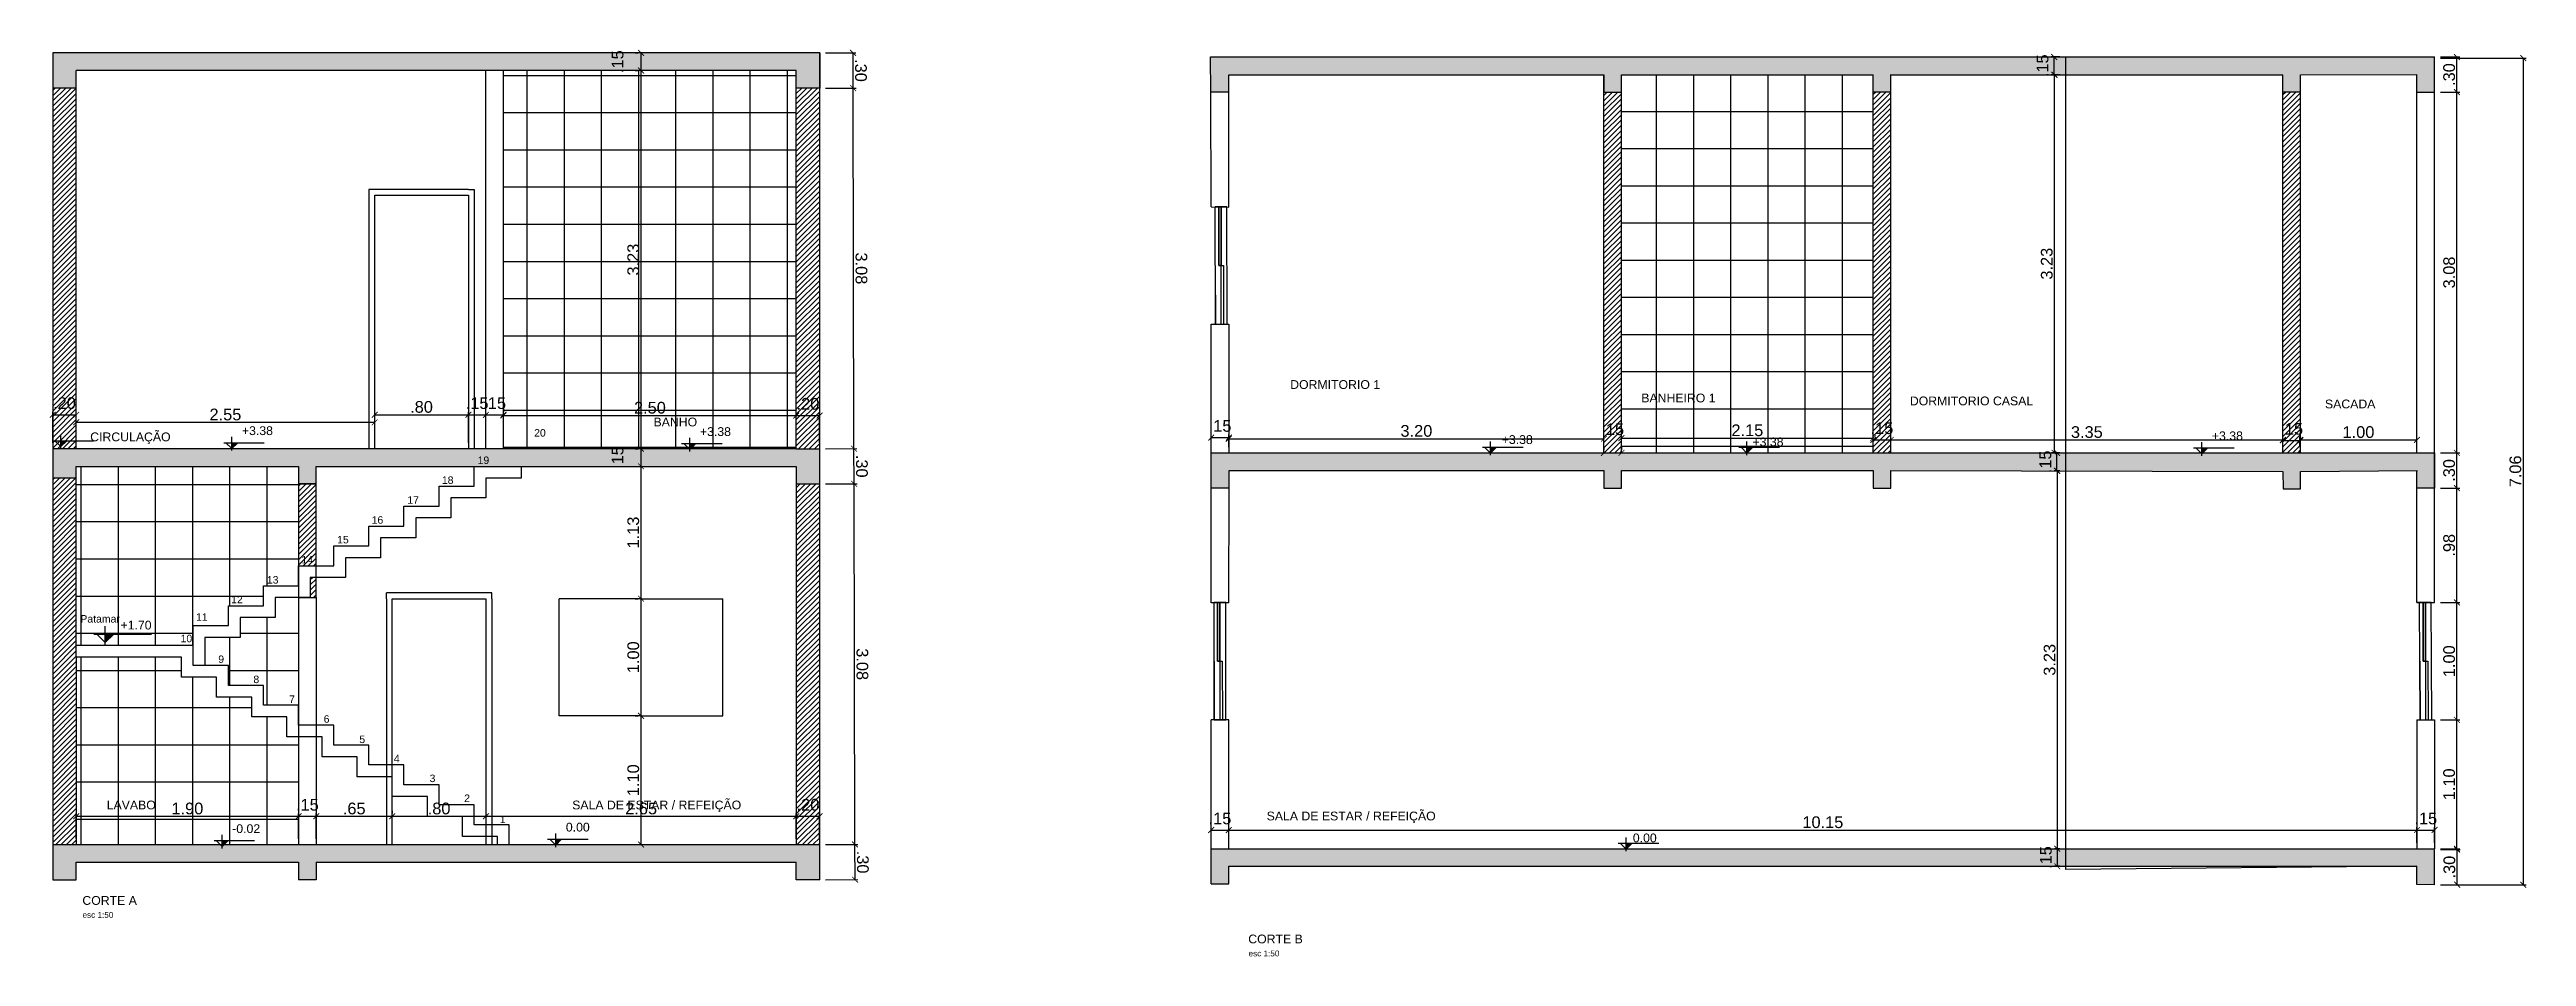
# Model space of a CAD drawing. Header units: millimetres. Extents: x 1336 to 452562, y -55875 to 2212.
# Drawn here: x 452522.03 to 452543.19, y -55875.46 to -55867.72 of the extents above; entities that cross this region are included whole.
import ezdxf

# ---------------------------------------------------------------- set-up
doc = ezdxf.new("R2010")
doc.units = ezdxf.units.MM
for name, color, linetype in [('A_0.1', 1, 'Continuous'), ('A_0.3', 3, 'Continuous'), ('A_0.5', 5, 'Continuous'), ('B_Cotas                 11', 11, 'Continuous'), ('Z_ARQ-TEXTO3', 7, 'Continuous')]:
    doc.layers.add(name, color=color, linetype=linetype)
doc.styles.add('Annotative', font='arial.ttf')
doc.styles.add('Romans', font='aehalf.shx')
doc.dimstyles.new('1-50', dxfattribs={"dimscale": 0.5, "dimtxt": 0.2, "dimasz": 0.1, "dimexe": 0.05, "dimexo": 0.1, "dimgap": 0.03, "dimtad": 1, "dimzin": 5, "dimdsep": 46, "dimtxsty": 'Annotative', "dimblk": 'ARCHTICK', "dimcen": 0, "dimclrd": 256, "dimclre": 256, "dimclrt": 250, "dimadec": 0, "dimazin": 0, "dimtfac": 1, "dimtofl": 0, "dimtmove": 2, "dimatfit": 3, "dimldrblk": 'ARCHTICK', "dimfxl": 0.04, "dimtolj": 1, "dimtzin": 1, "dimarcsym": 0})
pattern_1 = [(0, (451170.70667, -57511.9546), (0, 0.3175), []), (90, (451170.70667, -57511.9546), (-0.3175, 2e-17), [])]

msp = doc.modelspace()

# ---------------------------------------------------------------- texts
at = {"layer": 'B_Cotas                 11', "char_height": 0.075, "attachment_point": 1, "style": 'Romans'}
for s, insert in [('{\\fArial|b0|i0|c0|p34;+3.38}', (452523.677, -55870.935)), ('{\\fArial|b0|i0|c0|p34;+3.38}', (452527.589, -55870.943)), ('{\\fArial|b0|i0|c0|p34;+3.38}', (452540.504, -55870.979)), ('{\\fArial|b0|i0|c0|p34;+3.38}', (452534.438, -55871.011)), ('{\\fArial|b0|i0|c0|p34;+3.38}', (452536.58, -55871.031)), ('{\\fArial|b0|i0|c0|p34;-0.02}', (452523.594, -55874.333)), ('{\\fArial|b0|i0|c0|p34;0.00}', (452526.444, -55874.32)), ('{\\fArial|b0|i0|c0|p34;0.00}', (452535.558, -55874.412))]:
    msp.add_mtext(s, dxfattribs=dict(at, insert=insert))
at = {"layer": 'Z_ARQ-TEXTO3', "attachment_point": 1, "style": 'Romans'}
for s, insert, char_height in [('{\\fArial|b0|i0|c0|p34;DORMITORIO 1}', (452532.631, -55870.541), 0.075), ('{\\fArial|b0|i0|c0|p34;BANHEIRO 1}', (452535.63, -55870.656), 0.075), ('{\\fArial|b0|i0|c0|p34;DORMITORIO CASAL}', (452537.924, -55870.681), 0.075), ('{\\fArial|b0|i0|c0|p34;SACADA}', (452541.47, -55870.707), 0.075), ('{\\fArial|b0|i0|c0|p34;CIRCULAÇÃO}', (452522.381, -55870.988), 0.075), ('{\\fArial|b0|i0|c0|p34;BANHO }', (452527.193, -55870.861), 0.075), ('{\\fArial|b0|i0|c0|p34;LAVABO}', (452522.522, -55874.131), 0.075), ('{\\fArial|b0|i0|c0|p34;SALA DE ESTAR / REFEIÇÃO}', (452526.498, -55874.131), 0.075), ('{\\fArial|b0|i0|c0|p34;SALA DE ESTAR / REFEIÇÃO}', (452532.43, -55874.225), 0.075), ('{\\fArial|b0|i0|c0|p34;CORTE A}', (452522.314, -55874.946), 0.075), ('{\\fArial|b0|i0|c0|p34;esc 1:50}', (452522.315, -55875.082), 0.05), ('{\\fArial|b0|i0|c0|p34;esc 1:50}', (452532.275, -55875.411), 0.05), ('{\\fArial|b0|i0|c0|p34;CORTE B}', (452532.273, -55875.275), 0.075)]:
    msp.add_mtext(s, dxfattribs=dict(at, insert=insert, char_height=char_height))

# ---------------------------------------------------------------- blocks, each defined once
blk = doc.blocks.new('corta de nivel corte')
at = {"layer": 'B_Cotas                 11', "ltscale": 0.5}
h = blk.add_hatch(color=256, dxfattribs=at)
h.dxf.hatch_style = 1
h.paths.add_polyline_path([(736.74, 593.69), (735.29, 593.69), (735.29, 592.23)])
at = {"layer": 'B_Cotas                 11'}
for p, q in [((733.33, 593.69), (743.2, 593.69)), ((735.29, 591.73), (735.29, 595.06))]:
    blk.add_line(p, q, dxfattribs=at)
blk.add_lwpolyline([(736.74, 593.69), (735.29, 592.23), (733.83, 593.69)], dxfattribs=at)
blk = doc.blocks.new('Escada Corte')
at = {"layer": 'A_0.1'}
for p, q in [((1361.448, 1640.921), (1361.548, 1640.921)), ((1357.748, 1639.291), (1357.748, 1639.391)), ((1358.848, 1639.391), (1358.848, 1639.221)), ((1361.348, 1637.691), (1361.448, 1637.691))]:
    blk.add_line(p, q, dxfattribs=at)
for points in [[(1358.748, 1639.391), (1358.748, 1639.561), (1359.048, 1639.561), (1359.048, 1639.731), (1359.348, 1639.731), (1359.348, 1639.901), (1359.648, 1639.901), (1359.648, 1640.071), (1359.948, 1640.071), (1359.948, 1640.241), (1360.248, 1640.241), (1360.248, 1640.411), (1360.548, 1640.411), (1360.548, 1640.581), (1360.848, 1640.581), (1360.848, 1640.751), (1361.148, 1640.751), (1361.148, 1640.921), (1361.448, 1640.921)], [(1361.548, 1640.921), (1361.548, 1640.821), (1361.248, 1640.821), (1361.248, 1640.651), (1360.948, 1640.651), (1360.948, 1640.481), (1360.648, 1640.481), (1360.648, 1640.311), (1360.348, 1640.311), (1360.348, 1640.141), (1360.048, 1640.141), (1360.048, 1639.971), (1359.748, 1639.971), (1359.748, 1639.801), (1359.448, 1639.801), (1359.448, 1639.631), (1359.148, 1639.631), (1359.148, 1639.461), (1358.848, 1639.461), (1358.848, 1639.391)], [(1361.448, 1637.691), (1361.448, 1637.861), (1361.148, 1637.861), (1361.148, 1638.031), (1360.848, 1638.031), (1360.848, 1638.201), (1360.548, 1638.201), (1360.548, 1638.371), (1360.248, 1638.371), (1360.248, 1638.541), (1359.948, 1638.541), (1359.948, 1638.711), (1359.648, 1638.711), (1359.648, 1638.881), (1359.348, 1638.881), (1359.348, 1639.051), (1359.048, 1639.051), (1359.048, 1639.221), (1358.748, 1639.221), (1358.748, 1639.391), (1357.748, 1639.391)], [(1361.348, 1637.691), (1361.348, 1637.761), (1361.048, 1637.761), (1361.048, 1637.931), (1360.748, 1637.931), (1360.748, 1638.101), (1360.448, 1638.101), (1360.448, 1638.271), (1360.148, 1638.271), (1360.148, 1638.441), (1359.848, 1638.441), (1359.848, 1638.611), (1359.548, 1638.611), (1359.548, 1638.781), (1359.248, 1638.781), (1359.248, 1638.951), (1358.948, 1638.951), (1358.948, 1639.121), (1358.648, 1639.121), (1358.648, 1639.291), (1357.748, 1639.291)]]:
    blk.add_lwpolyline(points, dxfattribs=at)
at = {"layer": 'B_Cotas                 11', "xscale": 0.05000000000004547, "yscale": 0.05000000000004547, "zscale": 0.05000000000004547}
blk.add_blockref('corta de nivel corte', (1321.232, 1609.804), dxfattribs=at)
at = {"layer": 'A_0.1', "insert": (1358.392, 1639.527), "char_height": 0.075, "attachment_point": 9, "style": 'Romans'}
blk.add_mtext('{\\fArial|b0|i0|c0|p34;+1.70}', dxfattribs=at)
at = {"layer": 'Z_ARQ-TEXTO3', "char_height": 0.06391, "attachment_point": 1, "style": 'Romans'}
for s, insert in [('{\\fArial|b0|i0|c0|p34;20}', (1361.66, 1641.239)), ('{\\fArial|b0|i0|c0|p34;19}', (1361.177, 1641.005)), ('{\\fArial|b0|i0|c0|p34;18}', (1360.872, 1640.835)), ('{\\fArial|b0|i0|c0|p34;17}', (1360.577, 1640.666)), ('{\\fArial|b0|i0|c0|p34;16}', (1360.272, 1640.495)), ('{\\fArial|b0|i0|c0|p34;14}', (1359.672, 1640.156)), ('{\\fArial|b0|i0|c0|p34;15}', (1359.977, 1640.327)), ('{\\fArial|b0|i0|c0|p34;13}', (1359.377, 1639.984)), ('{\\fArial|b0|i0|c0|p34;12}', (1359.072, 1639.816)), ('{\\fArial|b0|i0|c0|p34;Patamar}', (1357.784, 1639.651)), ('{\\fArial|b0|i0|c0|p34;11}', (1358.772, 1639.666)), ('{\\fArial|b0|i0|c0|p34;10}', (1358.64, 1639.483)), ('{\\fArial|b0|i0|c0|p34;9}', (1358.962, 1639.306)), ('{\\fArial|b0|i0|c0|p34;8}', (1359.262, 1639.134)), ('{\\fArial|b0|i0|c0|p34;7}', (1359.567, 1638.965)), ('{\\fArial|b0|i0|c0|p34;6}', (1359.862, 1638.796)), ('{\\fArial|b0|i0|c0|p34;5}', (1360.167, 1638.622)), ('{\\fArial|b0|i0|c0|p34;3}', (1360.767, 1638.289)), ('{\\fArial|b0|i0|c0|p34;2}', (1361.062, 1638.119)), ('{\\fArial|b0|i0|c0|p34;1}', (1361.367, 1637.939))]:
    blk.add_mtext(s, dxfattribs=dict(at, insert=insert))
at = {"layer": 'Z_ARQ-TEXTO3', "insert": (1360.462, 1638.458), "char_height": 0.06391, "width": 0.05968, "attachment_point": 1, "style": 'Romans'}
blk.add_mtext('{\\fArial|b0|i0|c0|p34;4}', dxfattribs=at)
blk = doc.blocks.new('_ArchTick')
at = {"color": 0, "linetype": 'ByBlock', "const_width": 0.15}
blk.add_lwpolyline([(-0.5, -0.5), (0.5, 0.5)], dxfattribs=at)
blk = doc.blocks.new('*D740')
at = {"layer": 'A_0.1', "lineweight": -2, "transparency": 16777216}
for p, q in [((452522.061, -55871.077), (452522.061, -55870.812)), ((452522.061, -55870.837), (452522.261, -55870.837)), ((452522.261, -55871.077), (452522.261, -55870.812))]:
    blk.add_line(p, q, dxfattribs=at)
at = {"layer": 'Defpoints', "color": 0, "transparency": 16777216}
for p in [(452522.261, -55870.837), (452522.061, -55871.127), (452522.261, -55871.127)]:
    blk.add_point(p, dxfattribs=at)
at = {"layer": 'A_0.1', "lineweight": -2, "transparency": 16777216, "xscale": 0.05, "yscale": 0.05, "zscale": 0.05, "rotation": 180}
blk.add_blockref('_ArchTick', (452522.061, -55870.837), dxfattribs=at)
at = {"layer": 'A_0.1', "lineweight": -2, "transparency": 16777216, "xscale": 0.05, "yscale": 0.05, "zscale": 0.05}
blk.add_blockref('_ArchTick', (452522.261, -55870.837), dxfattribs=at)
at = {"layer": 'A_0.1', "color": 250, "transparency": 16777216, "insert": (452522.161, -55870.738), "char_height": 0.1, "attachment_point": 5, "style": 'Annotative'}
blk.add_mtext('\\A1;.20', dxfattribs=at)
blk = doc.blocks.new('*D741')
at = {"layer": 'A_0.1', "lineweight": -2, "transparency": 16777216}
for p, q in [((452522.261, -55871.077), (452522.261, -55870.876)), ((452522.261, -55870.901), (452524.811, -55870.901)), ((452524.811, -55871.077), (452524.811, -55870.876))]:
    blk.add_line(p, q, dxfattribs=at)
at = {"layer": 'Defpoints', "color": 0, "transparency": 16777216}
for p in [(452524.811, -55870.901), (452522.261, -55871.127), (452524.811, -55871.127)]:
    blk.add_point(p, dxfattribs=at)
at = {"layer": 'A_0.1', "lineweight": -2, "transparency": 16777216, "xscale": 0.05, "yscale": 0.05, "zscale": 0.05, "rotation": 180}
blk.add_blockref('_ArchTick', (452522.261, -55870.901), dxfattribs=at)
at = {"layer": 'A_0.1', "lineweight": -2, "transparency": 16777216, "xscale": 0.05, "yscale": 0.05, "zscale": 0.05}
blk.add_blockref('_ArchTick', (452524.811, -55870.901), dxfattribs=at)
at = {"layer": 'A_0.1', "color": 250, "transparency": 16777216, "insert": (452523.536, -55870.835), "char_height": 0.1, "attachment_point": 5, "style": 'Annotative'}
blk.add_mtext('\\A1;2.55', dxfattribs=at)
blk = doc.blocks.new('*D742')
at = {"layer": 'A_0.1', "lineweight": -2, "transparency": 16777216}
for p, q in [((452524.811, -55871.019), (452524.811, -55870.812)), ((452524.811, -55870.837), (452525.611, -55870.837)), ((452525.611, -55871.077), (452525.611, -55870.812))]:
    blk.add_line(p, q, dxfattribs=at)
at = {"layer": 'Defpoints', "color": 0, "transparency": 16777216}
for p in [(452525.611, -55870.837), (452524.811, -55871.069), (452525.611, -55871.127)]:
    blk.add_point(p, dxfattribs=at)
at = {"layer": 'A_0.1', "lineweight": -2, "transparency": 16777216, "xscale": 0.05, "yscale": 0.05, "zscale": 0.05, "rotation": 180}
blk.add_blockref('_ArchTick', (452524.811, -55870.837), dxfattribs=at)
at = {"layer": 'A_0.1', "lineweight": -2, "transparency": 16777216, "xscale": 0.05, "yscale": 0.05, "zscale": 0.05}
blk.add_blockref('_ArchTick', (452525.611, -55870.837), dxfattribs=at)
at = {"layer": 'A_0.1', "color": 250, "transparency": 16777216, "insert": (452525.211, -55870.77), "char_height": 0.1, "attachment_point": 5, "style": 'Annotative'}
blk.add_mtext('\\A1;.80', dxfattribs=at)
blk = doc.blocks.new('*D743')
at = {"layer": 'A_0.1', "lineweight": -2, "transparency": 16777216}
for p, q in [((452525.611, -55871.077), (452525.611, -55870.812)), ((452525.611, -55870.837), (452525.761, -55870.837)), ((452525.761, -55871.021), (452525.761, -55870.812))]:
    blk.add_line(p, q, dxfattribs=at)
at = {"layer": 'Defpoints', "color": 0, "transparency": 16777216}
for p in [(452525.761, -55870.837), (452525.611, -55871.127), (452525.761, -55871.071)]:
    blk.add_point(p, dxfattribs=at)
at = {"layer": 'A_0.1', "lineweight": -2, "transparency": 16777216, "xscale": 0.05, "yscale": 0.05, "zscale": 0.05, "rotation": 180}
blk.add_blockref('_ArchTick', (452525.611, -55870.837), dxfattribs=at)
at = {"layer": 'A_0.1', "lineweight": -2, "transparency": 16777216, "xscale": 0.05, "yscale": 0.05, "zscale": 0.05}
blk.add_blockref('_ArchTick', (452525.761, -55870.837), dxfattribs=at)
at = {"layer": 'A_0.1', "color": 250, "transparency": 16777216, "insert": (452525.686, -55870.738), "char_height": 0.1, "attachment_point": 5, "style": 'Annotative'}
blk.add_mtext('\\A1;.15', dxfattribs=at)
blk = doc.blocks.new('*D640')
at = {"layer": 'A_0.1', "lineweight": -2, "transparency": 16777216}
for p, q in [((452525.761, -55871.021), (452525.761, -55870.812)), ((452525.761, -55870.837), (452525.911, -55870.837)), ((452525.911, -55870.787), (452525.911, -55870.812))]:
    blk.add_line(p, q, dxfattribs=at)
at = {"layer": 'Defpoints', "color": 0, "transparency": 16777216}
for p in [(452525.911, -55870.837), (452525.911, -55870.837), (452525.761, -55871.071)]:
    blk.add_point(p, dxfattribs=at)
at = {"layer": 'A_0.1', "lineweight": -2, "transparency": 16777216, "xscale": 0.05, "yscale": 0.05, "zscale": 0.05, "rotation": 180}
blk.add_blockref('_ArchTick', (452525.761, -55870.837), dxfattribs=at)
at = {"layer": 'A_0.1', "lineweight": -2, "transparency": 16777216, "xscale": 0.05, "yscale": 0.05, "zscale": 0.05}
blk.add_blockref('_ArchTick', (452525.911, -55870.837), dxfattribs=at)
at = {"layer": 'A_0.1', "color": 250, "transparency": 16777216, "insert": (452525.836, -55870.738), "char_height": 0.1, "attachment_point": 5, "style": 'Annotative'}
blk.add_mtext('\\A1;.15', dxfattribs=at)
blk = doc.blocks.new('*D744')
at = {"layer": 'A_0.1', "lineweight": -2, "transparency": 16777216}
for p, q in [((452522.261, -55874.457), (452522.261, -55874.24)), ((452522.261, -55874.265), (452524.161, -55874.265)), ((452524.161, -55874.457), (452524.161, -55874.24))]:
    blk.add_line(p, q, dxfattribs=at)
at = {"layer": 'Defpoints', "color": 0, "transparency": 16777216}
for p in [(452524.161, -55874.265), (452522.261, -55874.507), (452524.161, -55874.507)]:
    blk.add_point(p, dxfattribs=at)
at = {"layer": 'A_0.1', "lineweight": -2, "transparency": 16777216, "xscale": 0.05, "yscale": 0.05, "zscale": 0.05, "rotation": 180}
blk.add_blockref('_ArchTick', (452522.261, -55874.265), dxfattribs=at)
at = {"layer": 'A_0.1', "lineweight": -2, "transparency": 16777216, "xscale": 0.05, "yscale": 0.05, "zscale": 0.05}
blk.add_blockref('_ArchTick', (452524.161, -55874.265), dxfattribs=at)
at = {"layer": 'A_0.1', "color": 250, "transparency": 16777216, "insert": (452523.211, -55874.199), "char_height": 0.1, "attachment_point": 5, "style": 'Annotative'}
blk.add_mtext('\\A1;1.90', dxfattribs=at)
blk = doc.blocks.new('*D745')
at = {"layer": 'A_0.1', "lineweight": -2, "transparency": 16777216}
for p, q in [((452524.161, -55874.457), (452524.161, -55874.24)), ((452524.161, -55874.265), (452524.311, -55874.265)), ((452524.311, -55874.457), (452524.311, -55874.24))]:
    blk.add_line(p, q, dxfattribs=at)
at = {"layer": 'Defpoints', "color": 0, "transparency": 16777216}
for p in [(452524.311, -55874.265), (452524.161, -55874.507), (452524.311, -55874.507)]:
    blk.add_point(p, dxfattribs=at)
at = {"layer": 'A_0.1', "lineweight": -2, "transparency": 16777216, "xscale": 0.05, "yscale": 0.05, "zscale": 0.05, "rotation": 180}
blk.add_blockref('_ArchTick', (452524.161, -55874.265), dxfattribs=at)
at = {"layer": 'A_0.1', "lineweight": -2, "transparency": 16777216, "xscale": 0.05, "yscale": 0.05, "zscale": 0.05}
blk.add_blockref('_ArchTick', (452524.311, -55874.265), dxfattribs=at)
at = {"layer": 'A_0.1', "color": 250, "transparency": 16777216, "insert": (452524.236, -55874.167), "char_height": 0.1, "attachment_point": 5, "style": 'Annotative'}
blk.add_mtext('\\A1;.15', dxfattribs=at)
blk = doc.blocks.new('*D746')
at = {"layer": 'A_0.1', "lineweight": -2, "transparency": 16777216}
for p, q in [((452524.311, -55874.457), (452524.311, -55874.24)), ((452524.311, -55874.265), (452524.961, -55874.265)), ((452524.961, -55874.217), (452524.961, -55874.24))]:
    blk.add_line(p, q, dxfattribs=at)
at = {"layer": 'Defpoints', "color": 0, "transparency": 16777216}
for p in [(452524.961, -55874.265), (452524.961, -55874.267), (452524.311, -55874.507)]:
    blk.add_point(p, dxfattribs=at)
at = {"layer": 'A_0.1', "lineweight": -2, "transparency": 16777216, "xscale": 0.05, "yscale": 0.05, "zscale": 0.05, "rotation": 180}
blk.add_blockref('_ArchTick', (452524.311, -55874.265), dxfattribs=at)
at = {"layer": 'A_0.1', "lineweight": -2, "transparency": 16777216, "xscale": 0.05, "yscale": 0.05, "zscale": 0.05}
blk.add_blockref('_ArchTick', (452524.961, -55874.265), dxfattribs=at)
at = {"layer": 'A_0.1', "color": 250, "transparency": 16777216, "insert": (452524.636, -55874.199), "char_height": 0.1, "attachment_point": 5, "style": 'Annotative'}
blk.add_mtext('\\A1;.65', dxfattribs=at)
blk = doc.blocks.new('*D747')
at = {"layer": 'A_0.1', "lineweight": -2, "transparency": 16777216}
for p, q in [((452524.961, -55874.217), (452524.961, -55874.24)), ((452524.961, -55874.265), (452525.761, -55874.265)), ((452525.761, -55874.215), (452525.761, -55874.24))]:
    blk.add_line(p, q, dxfattribs=at)
at = {"layer": 'Defpoints', "color": 0, "transparency": 16777216}
for p in [(452524.961, -55874.267), (452525.761, -55874.265), (452525.761, -55874.265)]:
    blk.add_point(p, dxfattribs=at)
at = {"layer": 'A_0.1', "lineweight": -2, "transparency": 16777216, "xscale": 0.05, "yscale": 0.05, "zscale": 0.05, "rotation": 180}
blk.add_blockref('_ArchTick', (452524.961, -55874.265), dxfattribs=at)
at = {"layer": 'A_0.1', "lineweight": -2, "transparency": 16777216, "xscale": 0.05, "yscale": 0.05, "zscale": 0.05}
blk.add_blockref('_ArchTick', (452525.761, -55874.265), dxfattribs=at)
at = {"layer": 'A_0.1', "color": 250, "transparency": 16777216, "insert": (452525.361, -55874.199), "char_height": 0.1, "attachment_point": 5, "style": 'Annotative'}
blk.add_mtext('\\A1;.80', dxfattribs=at)
blk = doc.blocks.new('*D641')
at = {"layer": 'A_0.1', "lineweight": -2, "transparency": 16777216}
for p, q in [((452525.761, -55874.215), (452525.761, -55874.24)), ((452525.761, -55874.265), (452528.412, -55874.265)), ((452528.412, -55874.457), (452528.412, -55874.24))]:
    blk.add_line(p, q, dxfattribs=at)
at = {"layer": 'Defpoints', "color": 0, "transparency": 16777216}
for p in [(452525.761, -55874.265), (452528.412, -55874.265), (452528.412, -55874.507)]:
    blk.add_point(p, dxfattribs=at)
at = {"layer": 'A_0.1', "lineweight": -2, "transparency": 16777216, "xscale": 0.05, "yscale": 0.05, "zscale": 0.05, "rotation": 180}
blk.add_blockref('_ArchTick', (452525.761, -55874.265), dxfattribs=at)
at = {"layer": 'A_0.1', "lineweight": -2, "transparency": 16777216, "xscale": 0.05, "yscale": 0.05, "zscale": 0.05}
blk.add_blockref('_ArchTick', (452528.412, -55874.265), dxfattribs=at)
at = {"layer": 'A_0.1', "color": 250, "transparency": 16777216, "insert": (452527.087, -55874.199), "char_height": 0.1, "attachment_point": 5, "style": 'Annotative'}
blk.add_mtext('\\A1;2.65', dxfattribs=at)
blk = doc.blocks.new('*D642')
at = {"layer": 'A_0.1', "lineweight": -2, "transparency": 16777216}
for p, q in [((452528.412, -55874.457), (452528.412, -55874.24)), ((452528.412, -55874.265), (452528.611, -55874.265)), ((452528.611, -55874.457), (452528.611, -55874.24))]:
    blk.add_line(p, q, dxfattribs=at)
at = {"layer": 'Defpoints', "color": 0, "transparency": 16777216}
for p in [(452528.611, -55874.265), (452528.412, -55874.507), (452528.611, -55874.507)]:
    blk.add_point(p, dxfattribs=at)
at = {"layer": 'A_0.1', "lineweight": -2, "transparency": 16777216, "xscale": 0.05, "yscale": 0.05, "zscale": 0.05, "rotation": 180}
blk.add_blockref('_ArchTick', (452528.412, -55874.265), dxfattribs=at)
at = {"layer": 'A_0.1', "lineweight": -2, "transparency": 16777216, "xscale": 0.05, "yscale": 0.05, "zscale": 0.05}
blk.add_blockref('_ArchTick', (452528.611, -55874.265), dxfattribs=at)
at = {"layer": 'A_0.1', "color": 250, "transparency": 16777216, "insert": (452528.512, -55874.167), "char_height": 0.1, "attachment_point": 5, "style": 'Annotative'}
blk.add_mtext('\\A1;.20', dxfattribs=at)
blk = doc.blocks.new('*D748')
at = {"layer": 'A_0.1', "lineweight": -2, "transparency": 16777216}
for p, q in [((452527.036, -55873.407), (452527.061, -55873.407)), ((452527.086, -55874.507), (452527.086, -55873.407)), ((452527.036, -55874.507), (452527.061, -55874.507))]:
    blk.add_line(p, q, dxfattribs=at)
at = {"layer": 'Defpoints', "color": 0, "transparency": 16777216}
for p in [(452527.086, -55873.407), (452527.086, -55873.407), (452527.086, -55874.507)]:
    blk.add_point(p, dxfattribs=at)
at = {"layer": 'A_0.1', "lineweight": -2, "transparency": 16777216, "xscale": 0.05, "yscale": 0.05, "zscale": 0.05}
for p, rotation in [((452527.086, -55873.407), 90), ((452527.086, -55874.507), 270)]:
    blk.add_blockref('_ArchTick', p, dxfattribs=dict(at, rotation=rotation))
at = {"layer": 'A_0.1', "color": 250, "transparency": 16777216, "insert": (452527.02, -55873.957), "char_height": 0.1, "attachment_point": 5, "rotation": 90, "style": 'Annotative'}
blk.add_mtext('\\A1;1.10', dxfattribs=at)
blk = doc.blocks.new('*D749')
at = {"layer": 'A_0.1', "lineweight": -2, "transparency": 16777216}
for p, q in [((452527.036, -55872.407), (452527.061, -55872.407)), ((452527.086, -55873.407), (452527.086, -55872.407)), ((452527.036, -55873.407), (452527.061, -55873.407))]:
    blk.add_line(p, q, dxfattribs=at)
at = {"layer": 'Defpoints', "color": 0, "transparency": 16777216}
for p in [(452527.086, -55872.407), (452527.086, -55872.407), (452527.086, -55873.407)]:
    blk.add_point(p, dxfattribs=at)
at = {"layer": 'A_0.1', "lineweight": -2, "transparency": 16777216, "xscale": 0.05, "yscale": 0.05, "zscale": 0.05}
for p, rotation in [((452527.086, -55872.407), 90), ((452527.086, -55873.407), 270)]:
    blk.add_blockref('_ArchTick', p, dxfattribs=dict(at, rotation=rotation))
at = {"layer": 'A_0.1', "color": 250, "transparency": 16777216, "insert": (452527.02, -55872.907), "char_height": 0.1, "attachment_point": 5, "rotation": 90, "style": 'Annotative'}
blk.add_mtext('\\A1;1.00', dxfattribs=at)
blk = doc.blocks.new('*D750')
at = {"layer": 'A_0.1', "lineweight": -2, "transparency": 16777216}
for p, q in [((452527.036, -55871.277), (452527.061, -55871.277)), ((452527.086, -55872.407), (452527.086, -55871.277)), ((452527.036, -55872.407), (452527.061, -55872.407))]:
    blk.add_line(p, q, dxfattribs=at)
at = {"layer": 'Defpoints', "color": 0, "transparency": 16777216}
for p in [(452527.086, -55871.277), (452527.086, -55871.277), (452527.086, -55872.407)]:
    blk.add_point(p, dxfattribs=at)
at = {"layer": 'A_0.1', "lineweight": -2, "transparency": 16777216, "xscale": 0.05, "yscale": 0.05, "zscale": 0.05}
for p, rotation in [((452527.086, -55871.277), 90), ((452527.086, -55872.407), 270)]:
    blk.add_blockref('_ArchTick', p, dxfattribs=dict(at, rotation=rotation))
at = {"layer": 'A_0.1', "color": 250, "transparency": 16777216, "insert": (452527.02, -55871.842), "char_height": 0.1, "attachment_point": 5, "rotation": 90, "style": 'Annotative'}
blk.add_mtext('\\A1;1.13', dxfattribs=at)
blk = doc.blocks.new('*D751')
at = {"layer": 'A_0.1', "lineweight": -2, "transparency": 16777216}
for p, q in [((452528.661, -55874.507), (452528.938, -55874.506)), ((452528.914, -55874.806), (452528.913, -55874.506)), ((452528.662, -55874.807), (452528.939, -55874.806))]:
    blk.add_line(p, q, dxfattribs=at)
at = {"layer": 'Defpoints', "color": 0, "transparency": 16777216}
for p in [(452528.611, -55874.507), (452528.913, -55874.506), (452528.612, -55874.807)]:
    blk.add_point(p, dxfattribs=at)
at = {"layer": 'A_0.1', "lineweight": -2, "transparency": 16777216, "xscale": 0.05, "yscale": 0.05, "zscale": 0.05}
for p, rotation in [((452528.913, -55874.506), 90.13592155898084), ((452528.914, -55874.806), 270.1359215589808)]:
    blk.add_blockref('_ArchTick', p, dxfattribs=dict(at, rotation=rotation))
at = {"layer": 'A_0.1', "color": 250, "transparency": 16777216, "insert": (452528.98, -55874.656), "char_height": 0.1, "attachment_point": 5, "rotation": 270.1359, "style": 'Annotative'}
blk.add_mtext('\\A1;.30', dxfattribs=at)
blk = doc.blocks.new('*D752')
at = {"layer": 'A_0.1', "lineweight": -2, "transparency": 16777216}
for p, q in [((452528.661, -55871.427), (452528.931, -55871.426)), ((452528.913, -55874.506), (452528.906, -55871.426)), ((452528.661, -55874.507), (452528.938, -55874.506))]:
    blk.add_line(p, q, dxfattribs=at)
at = {"layer": 'Defpoints', "color": 0, "transparency": 16777216}
for p in [(452528.611, -55871.427), (452528.906, -55871.426), (452528.611, -55874.507)]:
    blk.add_point(p, dxfattribs=at)
at = {"layer": 'A_0.1', "lineweight": -2, "transparency": 16777216, "xscale": 0.05, "yscale": 0.05, "zscale": 0.05}
for p, rotation in [((452528.906, -55871.426), 90.13592155564676), ((452528.913, -55874.506), 270.1359215556468)]:
    blk.add_blockref('_ArchTick', p, dxfattribs=dict(at, rotation=rotation))
at = {"layer": 'A_0.1', "color": 250, "transparency": 16777216, "insert": (452528.976, -55872.966), "char_height": 0.1, "attachment_point": 5, "rotation": 270.1359, "style": 'Annotative'}
blk.add_mtext('\\A1;3.08', dxfattribs=at)
blk = doc.blocks.new('*D753')
at = {"layer": 'A_0.1', "lineweight": -2, "transparency": 16777216}
for p, q in [((452528.661, -55871.127), (452528.93, -55871.126)), ((452528.906, -55871.426), (452528.905, -55871.126)), ((452528.661, -55871.427), (452528.931, -55871.426))]:
    blk.add_line(p, q, dxfattribs=at)
at = {"layer": 'Defpoints', "color": 0, "transparency": 16777216}
for p in [(452528.611, -55871.127), (452528.905, -55871.126), (452528.611, -55871.427)]:
    blk.add_point(p, dxfattribs=at)
at = {"layer": 'A_0.1', "lineweight": -2, "transparency": 16777216, "xscale": 0.05, "yscale": 0.05, "zscale": 0.05}
for p, rotation in [((452528.905, -55871.126), 90.13592155564676), ((452528.906, -55871.426), 270.1359215556468)]:
    blk.add_blockref('_ArchTick', p, dxfattribs=dict(at, rotation=rotation))
at = {"layer": 'A_0.1', "color": 250, "transparency": 16777216, "insert": (452528.972, -55871.276), "char_height": 0.1, "attachment_point": 5, "rotation": 270.1359, "style": 'Annotative'}
blk.add_mtext('\\A1;.30', dxfattribs=at)
blk = doc.blocks.new('*D754')
at = {"layer": 'A_0.1', "lineweight": -2, "transparency": 16777216}
for p, q in [((452528.662, -55868.048), (452528.923, -55868.047)), ((452528.905, -55871.126), (452528.898, -55868.048)), ((452528.661, -55871.127), (452528.93, -55871.126))]:
    blk.add_line(p, q, dxfattribs=at)
at = {"layer": 'Defpoints', "color": 0, "transparency": 16777216}
for p in [(452528.612, -55868.048), (452528.898, -55868.048), (452528.611, -55871.127)]:
    blk.add_point(p, dxfattribs=at)
at = {"layer": 'A_0.1', "lineweight": -2, "transparency": 16777216, "xscale": 0.05, "yscale": 0.05, "zscale": 0.05}
for p, rotation in [((452528.898, -55868.048), 90.13592155564676), ((452528.905, -55871.126), 270.1359215556468)]:
    blk.add_blockref('_ArchTick', p, dxfattribs=dict(at, rotation=rotation))
at = {"layer": 'A_0.1', "color": 250, "transparency": 16777216, "insert": (452528.968, -55869.587), "char_height": 0.1, "attachment_point": 5, "rotation": 270.1359, "style": 'Annotative'}
blk.add_mtext('\\A1;3.08', dxfattribs=at)
blk = doc.blocks.new('*D755')
at = {"layer": 'A_0.1', "lineweight": -2, "transparency": 16777216}
for p, q in [((452528.662, -55867.747), (452528.922, -55867.746)), ((452528.898, -55868.048), (452528.897, -55867.746)), ((452528.662, -55868.048), (452528.923, -55868.047))]:
    blk.add_line(p, q, dxfattribs=at)
at = {"layer": 'Defpoints', "color": 0, "transparency": 16777216}
for p in [(452528.612, -55867.747), (452528.897, -55867.746), (452528.612, -55868.048)]:
    blk.add_point(p, dxfattribs=at)
at = {"layer": 'A_0.1', "lineweight": -2, "transparency": 16777216, "xscale": 0.05, "yscale": 0.05, "zscale": 0.05}
for p, rotation in [((452528.897, -55867.746), 90.13592155564676), ((452528.898, -55868.048), 270.1359215556468)]:
    blk.add_blockref('_ArchTick', p, dxfattribs=dict(at, rotation=rotation))
at = {"layer": 'A_0.1', "color": 250, "transparency": 16777216, "insert": (452528.964, -55867.897), "char_height": 0.1, "attachment_point": 5, "rotation": 270.1359, "style": 'Annotative'}
blk.add_mtext('\\A1;.30', dxfattribs=at)
blk = doc.blocks.new('*D643')
at = {"layer": 'A_0.1', "lineweight": -2, "transparency": 16777216}
for p, q in [((452527.036, -55871.127), (452527.061, -55871.127)), ((452527.086, -55871.277), (452527.086, -55871.127)), ((452527.036, -55871.277), (452527.061, -55871.277))]:
    blk.add_line(p, q, dxfattribs=at)
at = {"layer": 'Defpoints', "color": 0, "transparency": 16777216}
for p in [(452527.086, -55871.127), (452527.086, -55871.127), (452527.086, -55871.277)]:
    blk.add_point(p, dxfattribs=at)
at = {"layer": 'A_0.1', "lineweight": -2, "transparency": 16777216, "xscale": 0.05, "yscale": 0.05, "zscale": 0.05}
for p, rotation in [((452527.086, -55871.127), 90), ((452527.086, -55871.277), 270)]:
    blk.add_blockref('_ArchTick', p, dxfattribs=dict(at, rotation=rotation))
at = {"layer": 'A_0.1', "color": 250, "transparency": 16777216, "insert": (452526.886, -55871.202), "char_height": 0.1, "attachment_point": 5, "rotation": 90, "style": 'Annotative'}
blk.add_mtext('\\A1;.15', dxfattribs=at)
blk = doc.blocks.new('*D644')
at = {"layer": 'A_0.1', "lineweight": -2, "transparency": 16777216}
for p, q in [((452527.036, -55867.897), (452527.061, -55867.897)), ((452527.086, -55871.127), (452527.086, -55867.897)), ((452527.036, -55871.127), (452527.061, -55871.127))]:
    blk.add_line(p, q, dxfattribs=at)
at = {"layer": 'Defpoints', "color": 0, "transparency": 16777216}
for p in [(452527.086, -55867.897), (452527.086, -55867.897), (452527.086, -55871.127)]:
    blk.add_point(p, dxfattribs=at)
at = {"layer": 'A_0.1', "lineweight": -2, "transparency": 16777216, "xscale": 0.05, "yscale": 0.05, "zscale": 0.05}
for p, rotation in [((452527.086, -55867.897), 90), ((452527.086, -55871.127), 270)]:
    blk.add_blockref('_ArchTick', p, dxfattribs=dict(at, rotation=rotation))
at = {"layer": 'A_0.1', "color": 250, "transparency": 16777216, "insert": (452527.02, -55869.512), "char_height": 0.1, "attachment_point": 5, "rotation": 90, "style": 'Annotative'}
blk.add_mtext('\\A1;3.23', dxfattribs=at)
blk = doc.blocks.new('*D645')
at = {"layer": 'A_0.1', "lineweight": -2, "transparency": 16777216}
for p, q in [((452527.036, -55867.747), (452527.061, -55867.747)), ((452527.086, -55867.897), (452527.086, -55867.747)), ((452527.036, -55867.897), (452527.061, -55867.897))]:
    blk.add_line(p, q, dxfattribs=at)
at = {"layer": 'Defpoints', "color": 0, "transparency": 16777216}
for p in [(452527.086, -55867.747), (452527.086, -55867.747), (452527.086, -55867.897)]:
    blk.add_point(p, dxfattribs=at)
at = {"layer": 'A_0.1', "lineweight": -2, "transparency": 16777216, "xscale": 0.05, "yscale": 0.05, "zscale": 0.05}
for p, rotation in [((452527.086, -55867.747), 90), ((452527.086, -55867.897), 270)]:
    blk.add_blockref('_ArchTick', p, dxfattribs=dict(at, rotation=rotation))
at = {"layer": 'A_0.1', "color": 250, "transparency": 16777216, "insert": (452526.886, -55867.822), "char_height": 0.1, "attachment_point": 5, "rotation": 90, "style": 'Annotative'}
blk.add_mtext('\\A1;.15', dxfattribs=at)
blk = doc.blocks.new('*D756')
at = {"layer": 'A_0.1', "lineweight": -2, "transparency": 16777216}
for p, q in [((452525.911, -55871.077), (452525.911, -55870.818)), ((452525.911, -55870.843), (452528.412, -55870.843)), ((452528.412, -55871.077), (452528.412, -55870.818))]:
    blk.add_line(p, q, dxfattribs=at)
at = {"layer": 'Defpoints', "color": 0, "transparency": 16777216}
for p in [(452528.412, -55870.843), (452525.911, -55871.127), (452528.412, -55871.127)]:
    blk.add_point(p, dxfattribs=at)
at = {"layer": 'A_0.1', "lineweight": -2, "transparency": 16777216, "xscale": 0.05, "yscale": 0.05, "zscale": 0.05, "rotation": 180}
blk.add_blockref('_ArchTick', (452525.911, -55870.843), dxfattribs=at)
at = {"layer": 'A_0.1', "lineweight": -2, "transparency": 16777216, "xscale": 0.05, "yscale": 0.05, "zscale": 0.05}
blk.add_blockref('_ArchTick', (452528.412, -55870.843), dxfattribs=at)
at = {"layer": 'A_0.1', "color": 250, "transparency": 16777216, "insert": (452527.162, -55870.777), "char_height": 0.1, "attachment_point": 5, "style": 'Annotative'}
blk.add_mtext('\\A1;2.50', dxfattribs=at)
blk = doc.blocks.new('*D757')
at = {"layer": 'A_0.1', "lineweight": -2, "transparency": 16777216}
for p, q in [((452528.412, -55871.077), (452528.412, -55870.818)), ((452528.412, -55870.843), (452528.611, -55870.843)), ((452528.611, -55871.077), (452528.611, -55870.818))]:
    blk.add_line(p, q, dxfattribs=at)
at = {"layer": 'Defpoints', "color": 0, "transparency": 16777216}
for p in [(452528.611, -55870.843), (452528.412, -55871.127), (452528.611, -55871.127)]:
    blk.add_point(p, dxfattribs=at)
at = {"layer": 'A_0.1', "lineweight": -2, "transparency": 16777216, "xscale": 0.05, "yscale": 0.05, "zscale": 0.05, "rotation": 180}
blk.add_blockref('_ArchTick', (452528.412, -55870.843), dxfattribs=at)
at = {"layer": 'A_0.1', "lineweight": -2, "transparency": 16777216, "xscale": 0.05, "yscale": 0.05, "zscale": 0.05}
blk.add_blockref('_ArchTick', (452528.611, -55870.843), dxfattribs=at)
at = {"layer": 'A_0.1', "color": 250, "transparency": 16777216, "insert": (452528.512, -55870.744), "char_height": 0.1, "attachment_point": 5, "style": 'Annotative'}
blk.add_mtext('\\A1;.20', dxfattribs=at)
blk = doc.blocks.new('Janela')
at = {"layer": 'A_0.1'}
for p, q in [((1347.661, 1623.43), (1346.911, 1623.43)), ((1346.911, 1623.43), (1348.411, 1623.43)), ((1346.911, 1623.43), (1346.911, 1623.28)), ((1346.911, 1623.28), (1348.411, 1623.28)), ((1348.411, 1623.28), (1348.411, 1623.43))]:
    blk.add_line(p, q, dxfattribs=at)
at = {"layer": 'A_0.3'}
for p, q in [((1346.911, 1623.355), (1348.411, 1623.355)), ((1347.661, 1623.325), (1346.911, 1623.325)), ((1347.661, 1623.355), (1347.661, 1623.385)), ((1347.661, 1623.385), (1348.411, 1623.385)), ((1348.411, 1623.385), (1347.661, 1623.385)), ((1347.661, 1623.385), (1347.661, 1623.355)), ((1348.411, 1623.355), (1347.661, 1623.355)), ((1347.661, 1623.355), (1347.661, 1623.325))]:
    blk.add_line(p, q, dxfattribs=at)
blk = doc.blocks.new('A$C14f83c98')
at = {"layer": 'A_0.3'}
blk.add_blockref('Janela', (-1346.911, -1623.28), dxfattribs=at)
blk = doc.blocks.new('*D650')
at = {"layer": 'A_0.1', "lineweight": -2, "transparency": 16777216}
for p, q in [((452531.956, -55874.492), (452531.956, -55874.357)), ((452532.106, -55874.492), (452532.106, -55874.357)), ((452531.956, -55874.382), (452532.106, -55874.382))]:
    blk.add_line(p, q, dxfattribs=at)
at = {"layer": 'Defpoints', "color": 0, "transparency": 16777216}
for p in [(452531.956, -55874.542), (452532.106, -55874.382), (452532.106, -55874.542)]:
    blk.add_point(p, dxfattribs=at)
at = {"layer": 'A_0.1', "lineweight": -2, "transparency": 16777216, "xscale": 0.05, "yscale": 0.05, "zscale": 0.05, "rotation": 180}
blk.add_blockref('_ArchTick', (452531.956, -55874.382), dxfattribs=at)
at = {"layer": 'A_0.1', "lineweight": -2, "transparency": 16777216, "xscale": 0.05, "yscale": 0.05, "zscale": 0.05}
blk.add_blockref('_ArchTick', (452532.106, -55874.382), dxfattribs=at)
at = {"layer": 'A_0.1', "color": 250, "transparency": 16777216, "insert": (452532.031, -55874.284), "char_height": 0.1, "attachment_point": 5, "style": 'Annotative'}
blk.add_mtext('\\A1;.15', dxfattribs=at)
blk = doc.blocks.new('*D651')
at = {"layer": 'A_0.1', "lineweight": -2, "transparency": 16777216}
for p, q in [((452532.106, -55874.492), (452532.106, -55874.357)), ((452542.256, -55874.492), (452542.256, -55874.357)), ((452532.106, -55874.382), (452542.256, -55874.382))]:
    blk.add_line(p, q, dxfattribs=at)
at = {"layer": 'Defpoints', "color": 0, "transparency": 16777216}
for p in [(452532.106, -55874.542), (452542.256, -55874.382), (452542.256, -55874.542)]:
    blk.add_point(p, dxfattribs=at)
at = {"layer": 'A_0.1', "lineweight": -2, "transparency": 16777216, "xscale": 0.05, "yscale": 0.05, "zscale": 0.05, "rotation": 180}
blk.add_blockref('_ArchTick', (452532.106, -55874.382), dxfattribs=at)
at = {"layer": 'A_0.1', "lineweight": -2, "transparency": 16777216, "xscale": 0.05, "yscale": 0.05, "zscale": 0.05}
blk.add_blockref('_ArchTick', (452542.256, -55874.382), dxfattribs=at)
at = {"layer": 'A_0.1', "color": 250, "transparency": 16777216, "insert": (452537.181, -55874.316), "char_height": 0.1, "attachment_point": 5, "style": 'Annotative'}
blk.add_mtext('\\A1;10.15', dxfattribs=at)
blk = doc.blocks.new('*D652')
at = {"layer": 'A_0.1', "lineweight": -2, "transparency": 16777216}
for p, q in [((452542.256, -55874.492), (452542.256, -55874.357)), ((452542.406, -55874.492), (452542.406, -55874.357)), ((452542.256, -55874.382), (452542.406, -55874.382))]:
    blk.add_line(p, q, dxfattribs=at)
at = {"layer": 'Defpoints', "color": 0, "transparency": 16777216}
for p in [(452542.256, -55874.542), (452542.406, -55874.382), (452542.406, -55874.542)]:
    blk.add_point(p, dxfattribs=at)
at = {"layer": 'A_0.1', "lineweight": -2, "transparency": 16777216, "xscale": 0.05, "yscale": 0.05, "zscale": 0.05, "rotation": 180}
blk.add_blockref('_ArchTick', (452542.256, -55874.382), dxfattribs=at)
at = {"layer": 'A_0.1', "lineweight": -2, "transparency": 16777216, "xscale": 0.05, "yscale": 0.05, "zscale": 0.05}
blk.add_blockref('_ArchTick', (452542.406, -55874.382), dxfattribs=at)
at = {"layer": 'A_0.1', "color": 250, "transparency": 16777216, "insert": (452542.331, -55874.284), "char_height": 0.1, "attachment_point": 5, "style": 'Annotative'}
blk.add_mtext('\\A1;.15', dxfattribs=at)
blk = doc.blocks.new('*D653')
at = {"layer": 'A_0.1', "lineweight": -2, "transparency": 16777216}
for p, q in [((452542.456, -55874.549), (452542.624, -55874.549)), ((452542.599, -55874.849), (452542.599, -55874.549)), ((452542.456, -55874.849), (452542.624, -55874.849))]:
    blk.add_line(p, q, dxfattribs=at)
at = {"layer": 'Defpoints', "color": 0, "transparency": 16777216}
for p in [(452542.406, -55874.549), (452542.599, -55874.549), (452542.406, -55874.849)]:
    blk.add_point(p, dxfattribs=at)
at = {"layer": 'A_0.1', "lineweight": -2, "transparency": 16777216, "xscale": 0.05, "yscale": 0.05, "zscale": 0.05}
for p, rotation in [((452542.599, -55874.549), 89.9995997380191), ((452542.599, -55874.849), 269.9995997380191)]:
    blk.add_blockref('_ArchTick', p, dxfattribs=dict(at, rotation=rotation))
at = {"layer": 'A_0.1', "color": 250, "transparency": 16777216, "insert": (452542.533, -55874.699), "char_height": 0.1, "attachment_point": 5, "rotation": 89.9996, "style": 'Annotative'}
blk.add_mtext('\\A1;.30', dxfattribs=at)
blk = doc.blocks.new('*D654')
at = {"layer": 'A_0.1', "lineweight": -2, "transparency": 16777216}
for p, q in [((452542.456, -55873.442), (452542.622, -55873.442)), ((452542.597, -55874.542), (452542.597, -55873.442)), ((452542.456, -55874.542), (452542.622, -55874.542))]:
    blk.add_line(p, q, dxfattribs=at)
at = {"layer": 'Defpoints', "color": 0, "transparency": 16777216}
for p in [(452542.406, -55873.442), (452542.597, -55873.442), (452542.406, -55874.542)]:
    blk.add_point(p, dxfattribs=at)
at = {"layer": 'A_0.1', "lineweight": -2, "transparency": 16777216, "xscale": 0.05, "yscale": 0.05, "zscale": 0.05}
for p, rotation in [((452542.597, -55873.442), 90), ((452542.597, -55874.542), 270)]:
    blk.add_blockref('_ArchTick', p, dxfattribs=dict(at, rotation=rotation))
at = {"layer": 'A_0.1', "color": 250, "transparency": 16777216, "insert": (452542.531, -55873.992), "char_height": 0.1, "attachment_point": 5, "rotation": 90, "style": 'Annotative'}
blk.add_mtext('\\A1;1.10', dxfattribs=at)
blk = doc.blocks.new('*D655')
at = {"layer": 'A_0.1', "lineweight": -2, "transparency": 16777216}
for p, q in [((452542.456, -55872.439), (452542.622, -55872.439)), ((452542.597, -55873.442), (452542.597, -55872.439)), ((452542.456, -55873.442), (452542.622, -55873.442))]:
    blk.add_line(p, q, dxfattribs=at)
at = {"layer": 'Defpoints', "color": 0, "transparency": 16777216}
for p in [(452542.406, -55872.439), (452542.597, -55872.439), (452542.406, -55873.442)]:
    blk.add_point(p, dxfattribs=at)
at = {"layer": 'A_0.1', "lineweight": -2, "transparency": 16777216, "xscale": 0.05, "yscale": 0.05, "zscale": 0.05}
for p, rotation in [((452542.597, -55872.439), 90), ((452542.597, -55873.442), 270)]:
    blk.add_blockref('_ArchTick', p, dxfattribs=dict(at, rotation=rotation))
at = {"layer": 'A_0.1', "color": 250, "transparency": 16777216, "insert": (452542.531, -55872.941), "char_height": 0.1, "attachment_point": 5, "rotation": 90, "style": 'Annotative'}
blk.add_mtext('\\A1;1.00', dxfattribs=at)
blk = doc.blocks.new('*D656')
at = {"layer": 'A_0.1', "lineweight": -2, "transparency": 16777216}
for p, q in [((452542.456, -55871.462), (452542.622, -55871.462)), ((452542.597, -55872.439), (452542.597, -55871.462)), ((452542.456, -55872.439), (452542.622, -55872.439))]:
    blk.add_line(p, q, dxfattribs=at)
at = {"layer": 'Defpoints', "color": 0, "transparency": 16777216}
for p in [(452542.406, -55871.462), (452542.597, -55871.462), (452542.406, -55872.439)]:
    blk.add_point(p, dxfattribs=at)
at = {"layer": 'A_0.1', "lineweight": -2, "transparency": 16777216, "xscale": 0.05, "yscale": 0.05, "zscale": 0.05}
for p, rotation in [((452542.597, -55871.462), 90), ((452542.597, -55872.439), 270)]:
    blk.add_blockref('_ArchTick', p, dxfattribs=dict(at, rotation=rotation))
at = {"layer": 'A_0.1', "color": 250, "transparency": 16777216, "insert": (452542.531, -55871.951), "char_height": 0.1, "attachment_point": 5, "rotation": 90, "style": 'Annotative'}
blk.add_mtext('\\A1;.98', dxfattribs=at)
blk = doc.blocks.new('*D657')
at = {"layer": 'A_0.1', "lineweight": -2, "transparency": 16777216}
for p, q in [((452542.456, -55871.162), (452542.622, -55871.162)), ((452542.597, -55871.462), (452542.597, -55871.162)), ((452542.456, -55871.462), (452542.622, -55871.462))]:
    blk.add_line(p, q, dxfattribs=at)
at = {"layer": 'Defpoints', "color": 0, "transparency": 16777216}
for p in [(452542.406, -55871.162), (452542.597, -55871.162), (452542.406, -55871.462)]:
    blk.add_point(p, dxfattribs=at)
at = {"layer": 'A_0.1', "lineweight": -2, "transparency": 16777216, "xscale": 0.05, "yscale": 0.05, "zscale": 0.05}
for p, rotation in [((452542.597, -55871.162), 90), ((452542.597, -55871.462), 270)]:
    blk.add_blockref('_ArchTick', p, dxfattribs=dict(at, rotation=rotation))
at = {"layer": 'A_0.1', "color": 250, "transparency": 16777216, "insert": (452542.531, -55871.312), "char_height": 0.1, "attachment_point": 5, "rotation": 90, "style": 'Annotative'}
blk.add_mtext('\\A1;.30', dxfattribs=at)
blk = doc.blocks.new('*D658')
at = {"layer": 'A_0.1', "lineweight": -2, "transparency": 16777216}
for p, q in [((452542.456, -55868.082), (452542.622, -55868.082)), ((452542.597, -55871.162), (452542.597, -55868.082)), ((452542.456, -55871.162), (452542.622, -55871.162))]:
    blk.add_line(p, q, dxfattribs=at)
at = {"layer": 'Defpoints', "color": 0, "transparency": 16777216}
for p in [(452542.406, -55868.082), (452542.597, -55868.082), (452542.406, -55871.162)]:
    blk.add_point(p, dxfattribs=at)
at = {"layer": 'A_0.1', "lineweight": -2, "transparency": 16777216, "xscale": 0.05, "yscale": 0.05, "zscale": 0.05}
for p, rotation in [((452542.597, -55868.082), 90), ((452542.597, -55871.162), 270)]:
    blk.add_blockref('_ArchTick', p, dxfattribs=dict(at, rotation=rotation))
at = {"layer": 'A_0.1', "color": 250, "transparency": 16777216, "insert": (452542.531, -55869.622), "char_height": 0.1, "attachment_point": 5, "rotation": 90, "style": 'Annotative'}
blk.add_mtext('\\A1;3.08', dxfattribs=at)
blk = doc.blocks.new('*D659')
at = {"layer": 'A_0.1', "lineweight": -2, "transparency": 16777216}
for p, q in [((452542.456, -55867.782), (452542.622, -55867.782)), ((452542.597, -55868.082), (452542.597, -55867.782)), ((452542.456, -55868.082), (452542.622, -55868.082))]:
    blk.add_line(p, q, dxfattribs=at)
at = {"layer": 'Defpoints', "color": 0, "transparency": 16777216}
for p in [(452542.406, -55867.782), (452542.597, -55867.782), (452542.406, -55868.082)]:
    blk.add_point(p, dxfattribs=at)
at = {"layer": 'A_0.1', "lineweight": -2, "transparency": 16777216, "xscale": 0.05, "yscale": 0.05, "zscale": 0.05}
for p, rotation in [((452542.597, -55867.782), 90), ((452542.597, -55868.082), 270)]:
    blk.add_blockref('_ArchTick', p, dxfattribs=dict(at, rotation=rotation))
at = {"layer": 'A_0.1', "color": 250, "transparency": 16777216, "insert": (452542.531, -55867.932), "char_height": 0.1, "attachment_point": 5, "rotation": 90, "style": 'Annotative'}
blk.add_mtext('\\A1;.30', dxfattribs=at)
blk = doc.blocks.new('*D633')
at = {"layer": 'A_0.1', "lineweight": -2, "transparency": 16777216}
for p, q in [((452542.456, -55867.791), (452543.188, -55867.791)), ((452543.163, -55867.791), (452543.163, -55874.849)), ((452542.456, -55874.849), (452543.188, -55874.849))]:
    blk.add_line(p, q, dxfattribs=at)
at = {"layer": 'Defpoints', "color": 0, "transparency": 16777216}
for p in [(452542.406, -55867.791), (452542.406, -55874.849), (452543.163, -55874.849)]:
    blk.add_point(p, dxfattribs=at)
at = {"layer": 'A_0.1', "lineweight": -2, "transparency": 16777216, "xscale": 0.05, "yscale": 0.05, "zscale": 0.05}
for p, rotation in [((452543.163, -55867.791), 90), ((452543.163, -55874.849), 270)]:
    blk.add_blockref('_ArchTick', p, dxfattribs=dict(at, rotation=rotation))
at = {"layer": 'A_0.1', "color": 250, "transparency": 16777216, "insert": (452543.097, -55871.32), "char_height": 0.1, "attachment_point": 5, "rotation": 90, "style": 'Annotative'}
blk.add_mtext('\\A1;7.06', dxfattribs=at)
blk = doc.blocks.new('*D660')
at = {"layer": 'A_0.1', "lineweight": -2, "transparency": 16777216}
for p, q in [((452539.206, -55874.542), (452539.159, -55874.542)), ((452539.184, -55874.692), (452539.184, -55874.542)), ((452539.206, -55874.692), (452539.159, -55874.692))]:
    blk.add_line(p, q, dxfattribs=at)
at = {"layer": 'Defpoints', "color": 0, "transparency": 16777216}
for p in [(452539.184, -55874.542), (452539.256, -55874.542), (452539.256, -55874.692)]:
    blk.add_point(p, dxfattribs=at)
at = {"layer": 'A_0.1', "lineweight": -2, "transparency": 16777216, "xscale": 0.05, "yscale": 0.05, "zscale": 0.05}
for p, rotation in [((452539.184, -55874.542), 90), ((452539.184, -55874.692), 270)]:
    blk.add_blockref('_ArchTick', p, dxfattribs=dict(at, rotation=rotation))
at = {"layer": 'A_0.1', "color": 250, "transparency": 16777216, "insert": (452539.086, -55874.617), "char_height": 0.1, "attachment_point": 5, "rotation": 90, "style": 'Annotative'}
blk.add_mtext('\\A1;.15', dxfattribs=at)
blk = doc.blocks.new('*D661')
at = {"layer": 'A_0.1', "lineweight": -2, "transparency": 16777216}
for p, q in [((452539.206, -55871.315), (452539.159, -55871.315)), ((452539.184, -55874.542), (452539.184, -55871.315)), ((452539.206, -55874.542), (452539.159, -55874.542))]:
    blk.add_line(p, q, dxfattribs=at)
at = {"layer": 'Defpoints', "color": 0, "transparency": 16777216}
for p in [(452539.184, -55871.315), (452539.256, -55871.315), (452539.256, -55874.542)]:
    blk.add_point(p, dxfattribs=at)
at = {"layer": 'A_0.1', "lineweight": -2, "transparency": 16777216, "xscale": 0.05, "yscale": 0.05, "zscale": 0.05}
for p, rotation in [((452539.184, -55871.315), 90), ((452539.184, -55874.542), 270)]:
    blk.add_blockref('_ArchTick', p, dxfattribs=dict(at, rotation=rotation))
at = {"layer": 'A_0.1', "color": 250, "transparency": 16777216, "insert": (452539.118, -55872.929), "char_height": 0.1, "attachment_point": 5, "rotation": 90, "style": 'Annotative'}
blk.add_mtext('\\A1;3.23', dxfattribs=at)
blk = doc.blocks.new('*D662')
at = {"layer": 'A_0.1', "lineweight": -2, "transparency": 16777216}
for p, q in [((452539.206, -55871.162), (452539.156, -55871.162)), ((452539.181, -55871.315), (452539.181, -55871.162)), ((452539.206, -55871.315), (452539.156, -55871.315))]:
    blk.add_line(p, q, dxfattribs=at)
at = {"layer": 'Defpoints', "color": 0, "transparency": 16777216}
for p in [(452539.181, -55871.162), (452539.256, -55871.162), (452539.256, -55871.315)]:
    blk.add_point(p, dxfattribs=at)
at = {"layer": 'A_0.1', "lineweight": -2, "transparency": 16777216, "xscale": 0.05, "yscale": 0.05, "zscale": 0.05}
for p, rotation in [((452539.181, -55871.162), 90), ((452539.181, -55871.315), 270)]:
    blk.add_blockref('_ArchTick', p, dxfattribs=dict(at, rotation=rotation))
at = {"layer": 'A_0.1', "color": 250, "transparency": 16777216, "insert": (452539.082, -55871.239), "char_height": 0.1, "attachment_point": 5, "rotation": 90, "style": 'Annotative'}
blk.add_mtext('\\A1;.15', dxfattribs=at)
blk = doc.blocks.new('*D663')
at = {"layer": 'A_0.1', "lineweight": -2, "transparency": 16777216}
for p, q in [((452539.206, -55867.933), (452539.135, -55867.933)), ((452539.16, -55871.162), (452539.16, -55867.933)), ((452539.206, -55871.162), (452539.135, -55871.162))]:
    blk.add_line(p, q, dxfattribs=at)
at = {"layer": 'Defpoints', "color": 0, "transparency": 16777216}
for p in [(452539.16, -55867.933), (452539.256, -55867.933), (452539.256, -55871.162)]:
    blk.add_point(p, dxfattribs=at)
at = {"layer": 'A_0.1', "lineweight": -2, "transparency": 16777216, "xscale": 0.05, "yscale": 0.05, "zscale": 0.05}
for p, rotation in [((452539.16, -55867.933), 90), ((452539.16, -55871.162), 270)]:
    blk.add_blockref('_ArchTick', p, dxfattribs=dict(at, rotation=rotation))
at = {"layer": 'A_0.1', "color": 250, "transparency": 16777216, "insert": (452539.094, -55869.547), "char_height": 0.1, "attachment_point": 5, "rotation": 90, "style": 'Annotative'}
blk.add_mtext('\\A1;3.23', dxfattribs=at)
blk = doc.blocks.new('*D664')
at = {"layer": 'A_0.1', "lineweight": -2, "transparency": 16777216}
for p, q in [((452539.206, -55867.782), (452539.132, -55867.782)), ((452539.157, -55867.933), (452539.157, -55867.782)), ((452539.206, -55867.933), (452539.132, -55867.933))]:
    blk.add_line(p, q, dxfattribs=at)
at = {"layer": 'Defpoints', "color": 0, "transparency": 16777216}
for p in [(452539.157, -55867.782), (452539.256, -55867.782), (452539.256, -55867.933)]:
    blk.add_point(p, dxfattribs=at)
at = {"layer": 'A_0.1', "lineweight": -2, "transparency": 16777216, "xscale": 0.05, "yscale": 0.05, "zscale": 0.05}
for p, rotation in [((452539.157, -55867.782), 90), ((452539.157, -55867.933), 270)]:
    blk.add_blockref('_ArchTick', p, dxfattribs=dict(at, rotation=rotation))
at = {"layer": 'A_0.1', "color": 250, "transparency": 16777216, "insert": (452539.058, -55867.857), "char_height": 0.1, "attachment_point": 5, "rotation": 90, "style": 'Annotative'}
blk.add_mtext('\\A1;.15', dxfattribs=at)
blk = doc.blocks.new('*D665')
at = {"layer": 'A_0.1', "lineweight": -2, "transparency": 16777216}
for p, q in [((452531.956, -55871.112), (452531.957, -55871.006)), ((452531.957, -55871.031), (452532.107, -55871.031)), ((452532.106, -55871.113), (452532.107, -55871.006))]:
    blk.add_line(p, q, dxfattribs=at)
at = {"layer": 'Defpoints', "color": 0, "transparency": 16777216}
for p in [(452531.956, -55871.162), (452532.106, -55871.163), (452532.107, -55871.031)]:
    blk.add_point(p, dxfattribs=at)
at = {"layer": 'A_0.1', "lineweight": -2, "transparency": 16777216, "xscale": 0.05, "yscale": 0.05, "zscale": 0.05}
for p, rotation in [((452531.957, -55871.031), 179.802354641323), ((452532.107, -55871.031), 359.8023546413231)]:
    blk.add_blockref('_ArchTick', p, dxfattribs=dict(at, rotation=rotation))
at = {"layer": 'A_0.1', "color": 250, "transparency": 16777216, "insert": (452532.032, -55870.932), "char_height": 0.1, "attachment_point": 5, "rotation": 359.8024, "style": 'Annotative'}
blk.add_mtext('\\A1;.15', dxfattribs=at)
blk = doc.blocks.new('*D666')
at = {"layer": 'A_0.1', "lineweight": -2, "transparency": 16777216}
for p, q in [((452532.106, -55871.112), (452532.106, -55871.016)), ((452532.106, -55871.041), (452535.311, -55871.041)), ((452535.311, -55871.112), (452535.311, -55871.016))]:
    blk.add_line(p, q, dxfattribs=at)
at = {"layer": 'Defpoints', "color": 0, "transparency": 16777216}
for p in [(452532.106, -55871.162), (452535.311, -55871.041), (452535.311, -55871.162)]:
    blk.add_point(p, dxfattribs=at)
at = {"layer": 'A_0.1', "lineweight": -2, "transparency": 16777216, "xscale": 0.05, "yscale": 0.05, "zscale": 0.05, "rotation": 180}
blk.add_blockref('_ArchTick', (452532.106, -55871.041), dxfattribs=at)
at = {"layer": 'A_0.1', "lineweight": -2, "transparency": 16777216, "xscale": 0.05, "yscale": 0.05, "zscale": 0.05}
blk.add_blockref('_ArchTick', (452535.311, -55871.041), dxfattribs=at)
at = {"layer": 'A_0.1', "color": 250, "transparency": 16777216, "insert": (452533.709, -55870.975), "char_height": 0.1, "attachment_point": 5, "style": 'Annotative'}
blk.add_mtext('\\A1;3.20', dxfattribs=at)
blk = doc.blocks.new('*D667')
at = {"layer": 'A_0.1', "lineweight": -2, "transparency": 16777216}
for p, q in [((452535.311, -55871.112), (452535.311, -55871.137)), ((452535.311, -55871.162), (452535.461, -55871.162)), ((452535.461, -55871.112), (452535.461, -55871.137))]:
    blk.add_line(p, q, dxfattribs=at)
at = {"layer": 'Defpoints', "color": 0, "transparency": 16777216}
for p in [(452535.311, -55871.162), (452535.461, -55871.162), (452535.461, -55871.162)]:
    blk.add_point(p, dxfattribs=at)
at = {"layer": 'A_0.1', "lineweight": -2, "transparency": 16777216, "xscale": 0.05, "yscale": 0.05, "zscale": 0.05, "rotation": 180}
blk.add_blockref('_ArchTick', (452535.311, -55871.162), dxfattribs=at)
at = {"layer": 'A_0.1', "lineweight": -2, "transparency": 16777216, "xscale": 0.05, "yscale": 0.05, "zscale": 0.05}
blk.add_blockref('_ArchTick', (452535.461, -55871.162), dxfattribs=at)
at = {"layer": 'A_0.1', "color": 250, "transparency": 16777216, "insert": (452535.386, -55870.961), "char_height": 0.1, "attachment_point": 5, "style": 'Annotative'}
blk.add_mtext('\\A1;.15', dxfattribs=at)
blk = doc.blocks.new('*D668')
at = {"layer": 'A_0.1', "lineweight": -2, "transparency": 16777216}
for p, q in [((452535.461, -55871.112), (452535.461, -55871.011)), ((452535.461, -55871.036), (452537.611, -55871.036)), ((452537.611, -55871.112), (452537.611, -55871.011))]:
    blk.add_line(p, q, dxfattribs=at)
at = {"layer": 'Defpoints', "color": 0, "transparency": 16777216}
for p in [(452535.461, -55871.162), (452537.611, -55871.036), (452537.611, -55871.162)]:
    blk.add_point(p, dxfattribs=at)
at = {"layer": 'A_0.1', "lineweight": -2, "transparency": 16777216, "xscale": 0.05, "yscale": 0.05, "zscale": 0.05, "rotation": 180}
blk.add_blockref('_ArchTick', (452535.461, -55871.036), dxfattribs=at)
at = {"layer": 'A_0.1', "lineweight": -2, "transparency": 16777216, "xscale": 0.05, "yscale": 0.05, "zscale": 0.05}
blk.add_blockref('_ArchTick', (452537.611, -55871.036), dxfattribs=at)
at = {"layer": 'A_0.1', "color": 250, "transparency": 16777216, "insert": (452536.536, -55870.97), "char_height": 0.1, "attachment_point": 5, "style": 'Annotative'}
blk.add_mtext('\\A1;2.15', dxfattribs=at)
blk = doc.blocks.new('*D669')
at = {"layer": 'A_0.1', "lineweight": -2, "transparency": 16777216}
for p, q in [((452537.611, -55871.112), (452537.611, -55871.026)), ((452537.611, -55871.051), (452537.761, -55871.051)), ((452537.761, -55871.112), (452537.761, -55871.026))]:
    blk.add_line(p, q, dxfattribs=at)
at = {"layer": 'Defpoints', "color": 0, "transparency": 16777216}
for p in [(452537.611, -55871.162), (452537.761, -55871.051), (452537.761, -55871.162)]:
    blk.add_point(p, dxfattribs=at)
at = {"layer": 'A_0.1', "lineweight": -2, "transparency": 16777216, "xscale": 0.05, "yscale": 0.05, "zscale": 0.05, "rotation": 180}
blk.add_blockref('_ArchTick', (452537.611, -55871.051), dxfattribs=at)
at = {"layer": 'A_0.1', "lineweight": -2, "transparency": 16777216, "xscale": 0.05, "yscale": 0.05, "zscale": 0.05}
blk.add_blockref('_ArchTick', (452537.761, -55871.051), dxfattribs=at)
at = {"layer": 'A_0.1', "color": 250, "transparency": 16777216, "insert": (452537.686, -55870.952), "char_height": 0.1, "attachment_point": 5, "style": 'Annotative'}
blk.add_mtext('\\A1;.15', dxfattribs=at)
blk = doc.blocks.new('*D670')
at = {"layer": 'A_0.1', "lineweight": -2, "transparency": 16777216}
for p, q in [((452537.761, -55871.112), (452537.761, -55871.026)), ((452537.761, -55871.051), (452541.111, -55871.051)), ((452541.111, -55871.112), (452541.111, -55871.026))]:
    blk.add_line(p, q, dxfattribs=at)
at = {"layer": 'Defpoints', "color": 0, "transparency": 16777216}
for p in [(452537.761, -55871.162), (452541.111, -55871.051), (452541.111, -55871.162)]:
    blk.add_point(p, dxfattribs=at)
at = {"layer": 'A_0.1', "lineweight": -2, "transparency": 16777216, "xscale": 0.05, "yscale": 0.05, "zscale": 0.05, "rotation": 180}
blk.add_blockref('_ArchTick', (452537.761, -55871.051), dxfattribs=at)
at = {"layer": 'A_0.1', "lineweight": -2, "transparency": 16777216, "xscale": 0.05, "yscale": 0.05, "zscale": 0.05}
blk.add_blockref('_ArchTick', (452541.111, -55871.051), dxfattribs=at)
at = {"layer": 'A_0.1', "color": 250, "transparency": 16777216, "insert": (452539.436, -55870.985), "char_height": 0.1, "attachment_point": 5, "style": 'Annotative'}
blk.add_mtext('\\A1;3.35', dxfattribs=at)
blk = doc.blocks.new('*D671')
at = {"layer": 'A_0.1', "lineweight": -2, "transparency": 16777216}
for p, q in [((452541.111, -55871.112), (452541.111, -55871.03)), ((452541.111, -55871.055), (452541.262, -55871.055)), ((452541.262, -55871.112), (452541.262, -55871.03))]:
    blk.add_line(p, q, dxfattribs=at)
at = {"layer": 'Defpoints', "color": 0, "transparency": 16777216}
for p in [(452541.111, -55871.162), (452541.262, -55871.055), (452541.262, -55871.162)]:
    blk.add_point(p, dxfattribs=at)
at = {"layer": 'A_0.1', "lineweight": -2, "transparency": 16777216, "xscale": 0.05, "yscale": 0.05, "zscale": 0.05, "rotation": 180}
blk.add_blockref('_ArchTick', (452541.111, -55871.055), dxfattribs=at)
at = {"layer": 'A_0.1', "lineweight": -2, "transparency": 16777216, "xscale": 0.05, "yscale": 0.05, "zscale": 0.05}
blk.add_blockref('_ArchTick', (452541.262, -55871.055), dxfattribs=at)
at = {"layer": 'A_0.1', "color": 250, "transparency": 16777216, "insert": (452541.186, -55870.957), "char_height": 0.1, "attachment_point": 5, "style": 'Annotative'}
blk.add_mtext('\\A1;.15', dxfattribs=at)
blk = doc.blocks.new('*D672')
at = {"layer": 'A_0.1', "lineweight": -2, "transparency": 16777216}
for p, q in [((452541.256, -55871.112), (452541.256, -55871.026)), ((452541.256, -55871.051), (452542.256, -55871.051)), ((452542.256, -55871.112), (452542.256, -55871.026))]:
    blk.add_line(p, q, dxfattribs=at)
at = {"layer": 'Defpoints', "color": 0, "transparency": 16777216}
for p in [(452541.256, -55871.162), (452542.256, -55871.051), (452542.256, -55871.162)]:
    blk.add_point(p, dxfattribs=at)
at = {"layer": 'A_0.1', "lineweight": -2, "transparency": 16777216, "xscale": 0.05, "yscale": 0.05, "zscale": 0.05, "rotation": 180}
blk.add_blockref('_ArchTick', (452541.256, -55871.051), dxfattribs=at)
at = {"layer": 'A_0.1', "lineweight": -2, "transparency": 16777216, "xscale": 0.05, "yscale": 0.05, "zscale": 0.05}
blk.add_blockref('_ArchTick', (452542.256, -55871.051), dxfattribs=at)
at = {"layer": 'A_0.1', "color": 250, "transparency": 16777216, "insert": (452541.756, -55870.985), "char_height": 0.1, "attachment_point": 5, "style": 'Annotative'}
blk.add_mtext('\\A1;1.00', dxfattribs=at)

# ---------------------------------------------------------------- dimensions: what is measured, and where the dimension line sits
at = {"layer": 'A_0.1'}
for base, p1, p2, angle, picture, middle in [((452527.086, -55867.747), (452527.086, -55867.897), (452527.086, -55867.747), 90, '*D645', (452526.886, -55867.822)), ((452528.897, -55867.746), (452528.612, -55868.048), (452528.612, -55867.747), 270.1359, '*D755', (452528.964, -55867.897)), ((452539.157, -55867.782), (452539.256, -55867.933), (452539.256, -55867.782), 90, '*D664', (452539.058, -55867.857)), ((452542.597, -55867.782), (452542.406, -55868.082), (452542.406, -55867.782), 90, '*D659', (452542.531, -55867.932)), ((452527.086, -55867.897), (452527.086, -55871.127), (452527.086, -55867.897), 90, '*D644', (452527.02, -55869.512)), ((452528.898, -55868.048), (452528.611, -55871.127), (452528.612, -55868.048), 270.1359, '*D754', (452528.968, -55869.587)), ((452539.16, -55867.933), (452539.256, -55871.162), (452539.256, -55867.933), 90, '*D663', (452539.094, -55869.547)), ((452542.597, -55868.082), (452542.406, -55871.162), (452542.406, -55868.082), 90, '*D658', (452542.531, -55869.622)), ((452527.086, -55871.127), (452527.086, -55871.277), (452527.086, -55871.127), 90, '*D643', (452526.886, -55871.202)), ((452528.905, -55871.126), (452528.611, -55871.427), (452528.611, -55871.127), 270.1359, '*D753', (452528.972, -55871.276)), ((452539.181, -55871.162), (452539.256, -55871.315), (452539.256, -55871.162), 90, '*D662', (452539.082, -55871.239)), ((452542.597, -55871.162), (452542.406, -55871.462), (452542.406, -55871.162), 90, '*D657', (452542.531, -55871.312)), ((452527.086, -55871.277), (452527.086, -55872.407), (452527.086, -55871.277), 90, '*D750', (452527.02, -55871.842)), ((452528.906, -55871.426), (452528.611, -55874.507), (452528.611, -55871.427), 270.1359, '*D752', (452528.976, -55872.966)), ((452539.184, -55871.315), (452539.256, -55874.542), (452539.256, -55871.315), 90, '*D661', (452539.118, -55872.929)), ((452542.597, -55871.462), (452542.406, -55872.439), (452542.406, -55871.462), 90, '*D656', (452542.531, -55871.951)), ((452527.086, -55872.407), (452527.086, -55873.407), (452527.086, -55872.407), 90, '*D749', (452527.02, -55872.907)), ((452542.597, -55872.439), (452542.406, -55873.442), (452542.406, -55872.439), 90, '*D655', (452542.531, -55872.941)), ((452527.086, -55873.407), (452527.086, -55874.507), (452527.086, -55873.407), 90, '*D748', (452527.02, -55873.957)), ((452542.597, -55873.442), (452542.406, -55874.542), (452542.406, -55873.442), 90, '*D654', (452542.531, -55873.992)), ((452539.184, -55874.542), (452539.256, -55874.692), (452539.256, -55874.542), 90, '*D660', (452539.086, -55874.617))]:
    dim = msp.add_linear_dim(base=base, p1=p1, p2=p2, angle=angle, dimstyle='1-50', dxfattribs=at)
    dim.commit()
    dim.dimension.update_dxf_attribs({"geometry": picture, "text_midpoint": middle})
for p1, p2, distance, picture, middle in [((452542.406, -55867.791), (452542.406, -55874.849), 0.757, '*D633', (452543.097, -55871.32)), ((452531.956, -55871.162), (452532.106, -55871.163), 0.131, '*D665', (452532.032, -55870.932)), ((452528.612, -55874.807), (452528.611, -55874.507), -0.302, '*D751', (452528.98, -55874.656)), ((452542.406, -55874.849), (452542.406, -55874.549), -0.193, '*D653', (452542.533, -55874.699))]:
    dim = msp.add_aligned_dim(p1=p1, p2=p2, distance=distance, dimstyle='1-50', dxfattribs=at)
    dim.commit()
    dim.dimension.update_dxf_attribs({"geometry": picture, "text_midpoint": middle})
for base, p1, p2, picture, middle in [((452522.261, -55870.837), (452522.061, -55871.127), (452522.261, -55871.127), '*D740', (452522.161, -55870.738)), ((452524.811, -55870.901), (452522.261, -55871.127), (452524.811, -55871.127), '*D741', (452523.536, -55870.835)), ((452525.611, -55870.837), (452524.811, -55871.069), (452525.611, -55871.127), '*D742', (452525.211, -55870.77)), ((452525.761, -55870.837), (452525.611, -55871.127), (452525.761, -55871.071), '*D743', (452525.686, -55870.738)), ((452525.911, -55870.837), (452525.761, -55871.071), (452525.911, -55870.837), '*D640', (452525.836, -55870.738)), ((452528.412, -55870.843), (452525.911, -55871.127), (452528.412, -55871.127), '*D756', (452527.162, -55870.777)), ((452528.611, -55870.843), (452528.412, -55871.127), (452528.611, -55871.127), '*D757', (452528.512, -55870.744)), ((452535.31109, -55871.0407), (452532.10614, -55871.16201), (452535.31109, -55871.16201), '*D666', (452533.70862, -55870.97461)), ((452535.461, -55871.162), (452535.311, -55871.162), (452535.461, -55871.162), '*D667', (452535.386, -55870.961)), ((452537.611, -55871.036), (452535.461, -55871.162), (452537.611, -55871.162), '*D668', (452536.536, -55870.97)), ((452537.761, -55871.051), (452537.611, -55871.162), (452537.761, -55871.162), '*D669', (452537.686, -55870.952)), ((452541.111, -55871.051), (452537.761, -55871.162), (452541.111, -55871.162), '*D670', (452539.436, -55870.985)), ((452541.262, -55871.055), (452541.111, -55871.162), (452541.262, -55871.162), '*D671', (452541.186, -55870.957)), ((452542.256, -55871.051), (452541.256, -55871.162), (452542.256, -55871.162), '*D672', (452541.756, -55870.985)), ((452524.161, -55874.265), (452522.261, -55874.507), (452524.161, -55874.507), '*D744', (452523.211, -55874.199)), ((452524.311, -55874.265), (452524.161, -55874.507), (452524.311, -55874.507), '*D745', (452524.236, -55874.167)), ((452524.961, -55874.265), (452524.311, -55874.507), (452524.961, -55874.267), '*D746', (452524.636, -55874.199)), ((452525.761, -55874.265), (452524.961, -55874.267), (452525.761, -55874.265), '*D747', (452525.361, -55874.199)), ((452528.412, -55874.265), (452525.761, -55874.265), (452528.412, -55874.507), '*D641', (452527.087, -55874.199)), ((452528.611, -55874.265), (452528.412, -55874.507), (452528.611, -55874.507), '*D642', (452528.512, -55874.167)), ((452532.106, -55874.382), (452531.956, -55874.542), (452532.106, -55874.542), '*D650', (452532.031, -55874.284)), ((452542.256, -55874.382), (452532.106, -55874.542), (452542.256, -55874.542), '*D651', (452537.181, -55874.316)), ((452542.406, -55874.382), (452542.256, -55874.542), (452542.406, -55874.542), '*D652', (452542.331, -55874.284))]:
    dim = msp.add_linear_dim(base=base, p1=p1, p2=p2, dimstyle='1-50', dxfattribs=at)
    dim.commit()
    dim.dimension.update_dxf_attribs({"geometry": picture, "text_midpoint": middle})

# ---------------------------------------------------------------- hatches: boundary and pattern name
at = {"layer": 'A_0.1'}
h = msp.add_hatch(dxfattribs=at)
h.set_pattern_fill('AR-SAND', color=0, scale=0.002)
h.set_pattern_definition([(37.5, (451170.70667, -57511.954605), (-0.0032000626, 0.0978826475), [0, -0.077216, 0, -0.08636, 0, -0.08255]), (7.5, (451170.70667, -57511.9546), (0.089904657, 0.14336502), [0, -0.041656, 0, -0.069596, 0, -0.02667]), (327.5, (451170.64419, -57511.954605), (0.158198474, 0.000287437), [0, -0.0254, 0, -0.09144, 0, -0.11938]), (317.5, (451170.64419, -57511.9546), (0.1527112905, 0.044585865), [0, -0.0127, 0, -0.059944, 0, -0.06858])])
h.paths.add_polyline_path([(452528.612, -55867.747), (452522.062, -55867.747), (452522.062, -55868.047), (452522.261, -55868.047), (452522.261, -55867.897), (452528.412, -55867.897), (452528.412, -55868.047), (452528.612, -55868.047)])
h.paths.add_polyline_path([(452528.612, -55871.127), (452528.412, -55871.127), (452522.061, -55871.127), (452522.061, -55871.377), (452522.261, -55871.377), (452522.261, -55871.277), (452524.161, -55871.277), (452524.161, -55871.427), (452524.311, -55871.427), (452524.311, -55871.277), (452525.661, -55871.277), (452525.961, -55871.277), (452526.061, -55871.277), (452528.412, -55871.277), (452528.412, -55871.427), (452528.612, -55871.427)])
h.paths.add_polyline_path([(452528.612, -55874.507), (452522.061, -55874.507), (452522.061, -55874.807), (452522.261, -55874.807), (452522.261, -55874.657), (452524.161, -55874.656), (452524.161, -55874.807), (452524.311, -55874.807), (452524.311, -55874.656), (452528.412, -55874.657), (452528.412, -55874.807), (452528.612, -55874.807)])
h = msp.add_hatch(dxfattribs=at)
h.set_pattern_fill('AR-SAND', color=3, scale=0.002)
h.set_pattern_definition([(37.5, (451180.03478, -57487.496275), (-0.0032000626, 0.0978826475), [0, -0.077216, 0, -0.08636, 0, -0.08255]), (7.5, (451180.03478, -57487.49628), (0.089904657, 0.14336502), [0, -0.041656, 0, -0.069596, 0, -0.02667]), (327.5, (451179.9723, -57487.496275), (0.158198474, 0.000287437), [0, -0.0254, 0, -0.09144, 0, -0.11938]), (317.5, (451179.9723, -57487.49628), (0.1527112905, 0.044585865), [0, -0.0127, 0, -0.059944, 0, -0.06858])])
h.paths.add_polyline_path([(452542.406, -55871.162), (452531.956, -55871.162), (452531.956, -55871.462), (452532.111, -55871.462), (452532.111, -55871.312), (452535.311, -55871.312), (452535.311, -55871.462), (452535.461, -55871.462), (452535.461, -55871.312), (452537.611, -55871.312), (452537.611, -55871.462), (452537.761, -55871.462), (452537.761, -55871.312), (452541.111, -55871.32), (452541.112, -55871.47), (452541.262, -55871.47), (452541.262, -55871.32), (452542.256, -55871.312), (452542.253, -55871.462), (452542.403, -55871.462)])
h.paths.add_polyline_path([(452542.406, -55874.542), (452531.956, -55874.542), (452531.956, -55874.842), (452532.106, -55874.842), (452532.106, -55874.692), (452542.256, -55874.692), (452542.256, -55874.848), (452542.406, -55874.849)])
h.paths.add_polyline_path([(452542.406, -55867.782), (452531.951, -55867.782), (452531.952, -55868.082), (452532.106, -55868.083), (452532.106, -55867.933), (452535.311, -55867.933), (452535.311, -55868.083), (452535.461, -55868.083), (452535.461, -55867.933), (452537.611, -55867.933), (452537.611, -55868.082), (452537.761, -55868.082), (452537.761, -55867.933), (452541.111, -55867.933), (452541.111, -55868.082), (452541.262, -55868.082), (452541.262, -55867.933), (452542.256, -55867.932), (452542.256, -55868.082), (452542.406, -55868.082)])
at = {"layer": 'A_0.1', "transparency": 33554676}
h = msp.add_hatch(dxfattribs=at)
h.set_pattern_fill('NET', color=0, scale=0.1)
h.set_pattern_definition(pattern_1)
h.paths.add_polyline_path([(452528.412, -55868.047), (452528.412, -55867.897), (452525.911, -55867.897), (452525.911, -55871.127), (452528.412, -55871.127)])
at = {"layer": 'A_0.1'}
h = msp.add_hatch(dxfattribs=at)
h.set_pattern_fill('NET', color=3, scale=0.1)
h.set_pattern_definition([(0, (451180.03478, -57487.49628), (0, 0.3175), []), (90, (451180.03478, -57487.49628), (-0.3175, 2e-17), [])])
h.paths.add_polyline_path([(452537.611, -55868.082), (452537.611, -55867.933), (452535.461, -55867.933), (452535.461, -55871.162), (452537.611, -55871.162)])
h = msp.add_hatch(dxfattribs=at)
h.set_pattern_fill('ANSI31', color=0, scale=0.01)
h.set_pattern_definition([(45, (451170.70667, -57511.954605), (-0.0224506403, 0.0224506403), [])])
h.paths.add_polyline_path([(452522.261, -55868.047), (452522.062, -55868.047), (452522.061, -55871.127), (452522.261, -55871.127)])
h.paths.add_polyline_path([(452522.261, -55871.377), (452522.061, -55871.377), (452522.061, -55874.507), (452522.261, -55874.507), (452522.261, -55872.907), (452522.261, -55872.807)])
h.paths.add_polyline_path([(452528.612, -55871.427), (452528.412, -55871.427), (452528.412, -55874.507), (452528.612, -55874.507)])
h.paths.add_polyline_path([(452528.612, -55868.047), (452528.412, -55868.047), (452528.412, -55871.127), (452528.612, -55871.127)])
h.paths.add_polyline_path([(452524.311, -55872.227), (452524.261, -55872.227), (452524.261, -55872.397), (452524.311, -55872.397)])
h.paths.add_polyline_path([(452524.311, -55871.427), (452524.161, -55871.427), (452524.161, -55872.127), (452524.311, -55872.127)])
h = msp.add_hatch(dxfattribs=at)
h.set_pattern_fill('ANSI31', color=3, scale=0.01)
h.set_pattern_definition([(45, (451180.03478, -57487.496275), (-0.0224506403, 0.0224506403), [])])
h.paths.add_polyline_path([(452535.461, -55868.083), (452535.311, -55868.083), (452535.311, -55871.162), (452535.461, -55871.162)])
h.paths.add_polyline_path([(452537.761, -55868.082), (452537.611, -55868.082), (452537.611, -55871.162), (452537.761, -55871.162)])
h.paths.add_polyline_path([(452541.262, -55868.082), (452541.111, -55868.082), (452541.111, -55871.162), (452541.262, -55871.162)])
h = msp.add_hatch(dxfattribs=at)
h.set_pattern_fill('NET', color=0, scale=0.1)
h.set_pattern_definition(pattern_1)
h.paths.add_polyline_path([(452524.161, -55871.277), (452522.261, -55871.277), (452522.261, -55872.807), (452522.51, -55872.807), (452522.51, -55872.782), (452522.437, -55872.709), (452522.582, -55872.709), (452522.51, -55872.782), (452522.51, -55872.807), (452523.261, -55872.807), (452523.261, -55872.637), (452523.561, -55872.637), (452523.561, -55872.467), (452523.861, -55872.467), (452523.861, -55872.297), (452524.161, -55872.297), (452524.161, -55872.127)])
h.paths.add_polyline_path([(452524.161, -55872.397), (452523.961, -55872.397), (452523.961, -55872.567), (452523.661, -55872.567), (452523.661, -55872.737), (452523.361, -55872.737), (452523.361, -55872.807), (452523.361, -55872.977), (452523.561, -55872.977), (452523.561, -55873.147), (452523.861, -55873.147), (452523.861, -55873.317), (452524.161, -55873.317)])
h.paths.add_polyline_path([(452524.061, -55873.417), (452523.761, -55873.417), (452523.761, -55873.247), (452523.461, -55873.247), (452523.461, -55873.077), (452523.161, -55873.077), (452523.161, -55872.907), (452522.261, -55872.907), (452522.261, -55874.507), (452524.161, -55874.507), (452524.161, -55873.587), (452524.061, -55873.587)])
at = {"layer": 'B_Cotas                 11', "ltscale": 0.5}
h = msp.add_hatch(color=256, dxfattribs=at)
h.dxf.hatch_style = 1
h.paths.add_polyline_path([(452522.181, -55871.058), (452522.13, -55871.058), (452522.13, -55871.109)])
h = msp.add_hatch(color=256, dxfattribs=at)
h.dxf.hatch_style = 1
h.paths.add_polyline_path([(452522.181, -55871.058), (452522.13, -55871.058), (452522.13, -55871.109)])
h = msp.add_hatch(color=256, dxfattribs=at)
h.dxf.hatch_style = 1
h.paths.add_polyline_path([(452523.641, -55871.075), (452523.59, -55871.075), (452523.59, -55871.126)])
h = msp.add_hatch(color=256, dxfattribs=at)
h.dxf.hatch_style = 1
h.paths.add_polyline_path([(452527.553, -55871.082), (452527.502, -55871.082), (452527.502, -55871.134)])
h = msp.add_hatch(color=256, dxfattribs=at)
h.dxf.hatch_style = 1
h.paths.add_polyline_path([(452534.394, -55871.113), (452534.343, -55871.113), (452534.343, -55871.164)])
h = msp.add_hatch(color=256, dxfattribs=at)
h.dxf.hatch_style = 1
h.paths.add_polyline_path([(452536.584, -55871.114), (452536.533, -55871.114), (452536.533, -55871.165)])
h = msp.add_hatch(color=256, dxfattribs=at)
h.dxf.hatch_style = 1
h.paths.add_polyline_path([(452540.468, -55871.118), (452540.417, -55871.118), (452540.417, -55871.169)])
h = msp.add_hatch(color=256, dxfattribs=at)
h.dxf.hatch_style = 1
h.paths.add_polyline_path([(452523.558, -55874.472), (452523.507, -55874.472), (452523.507, -55874.524)])
h = msp.add_hatch(color=256, dxfattribs=at)
h.dxf.hatch_style = 1
h.paths.add_polyline_path([(452526.408, -55874.46), (452526.357, -55874.46), (452526.357, -55874.511)])
h = msp.add_hatch(color=256, dxfattribs=at)
h.dxf.hatch_style = 1
h.paths.add_polyline_path([(452535.552, -55874.495), (452535.501, -55874.495), (452535.501, -55874.546)])

# ---------------------------------------------------------------- linework, layer by layer
at = {"layer": 'A_0.1', "color": 5}
for p, q in [((452522.062, -55867.747), (452522.061, -55874.507)), ((452528.612, -55867.747), (452522.062, -55867.747)), ((452528.612, -55874.807), (452528.612, -55867.747)), ((452528.612, -55867.747), (452528.612, -55868.047)), ((452522.261, -55871.127), (452522.261, -55867.897)), ((452528.412, -55867.897), (452522.261, -55867.897)), ((452528.412, -55868.047), (452528.412, -55867.897)), ((452522.261, -55868.047), (452522.062, -55868.047)), ((452528.612, -55868.047), (452528.412, -55868.047)), ((452528.412, -55871.127), (452528.412, -55868.047)), ((452522.261, -55871.377), (452522.061, -55871.377)), ((452522.261, -55872.807), (452522.261, -55871.277)), ((452522.261, -55871.277), (452524.161, -55871.277)), ((452524.161, -55871.277), (452524.161, -55871.427)), ((452524.311, -55871.277), (452525.661, -55871.277)), ((452524.311, -55871.427), (452524.311, -55871.277)), ((452526.061, -55871.277), (452528.412, -55871.277)), ((452528.412, -55871.277), (452528.412, -55871.427)), ((452524.161, -55871.427), (452524.311, -55871.427)), ((452524.311, -55871.427), (452524.161, -55871.427)), ((452524.161, -55871.427), (452524.161, -55872.397)), ((452524.311, -55872.397), (452524.311, -55871.427)), ((452528.412, -55871.427), (452528.611, -55871.427)), ((452528.412, -55871.427), (452528.412, -55874.507)), ((452524.161, -55872.397), (452524.311, -55872.397)), ((452522.261, -55872.907), (452522.261, -55874.507)), ((452522.061, -55874.507), (452522.061, -55874.807)), ((452522.061, -55874.507), (452528.611, -55874.507)), ((452522.261, -55874.657), (452524.161, -55874.656)), ((452522.261, -55874.807), (452522.261, -55874.657)), ((452524.161, -55874.656), (452524.161, -55874.807)), ((452524.311, -55874.656), (452528.412, -55874.657)), ((452524.311, -55874.656), (452524.311, -55874.807)), ((452528.412, -55874.807), (452528.412, -55874.657)), ((452522.061, -55874.807), (452522.261, -55874.807)), ((452524.311, -55874.807), (452524.161, -55874.807)), ((452528.612, -55874.807), (452528.412, -55874.807))]:
    msp.add_line(p, q, dxfattribs=at)
at = {"layer": 'A_0.1'}
for p, q in [((452531.952, -55868.082), (452531.951, -55867.782)), ((452531.951, -55867.782), (452542.406, -55867.782)), ((452539.256, -55874.719), (452539.256, -55867.782)), ((452542.406, -55868.082), (452542.406, -55867.782)), ((452525.761, -55871.127), (452525.761, -55867.897)), ((452525.911, -55871.127), (452525.911, -55867.897)), ((452532.106, -55868.083), (452532.106, -55867.933)), ((452532.106, -55867.933), (452535.311, -55867.933)), ((452535.311, -55871.162), (452535.311, -55867.933)), ((452535.311, -55867.933), (452535.311, -55868.083)), ((452535.461, -55871.162), (452535.461, -55867.933)), ((452535.461, -55867.933), (452537.611, -55867.933)), ((452537.611, -55868.082), (452537.611, -55867.933)), ((452537.761, -55868.082), (452537.761, -55867.932)), ((452537.761, -55867.933), (452541.111, -55867.933)), ((452541.111, -55868.082), (452541.111, -55867.933)), ((452541.262, -55867.933), (452542.256, -55867.932)), ((452541.262, -55868.082), (452541.262, -55867.933)), ((452542.256, -55868.082), (452542.256, -55867.932)), ((452531.956, -55869.062), (452531.952, -55868.082)), ((452532.106, -55868.083), (452531.952, -55868.082)), ((452532.106, -55869.063), (452532.106, -55868.083)), ((452535.311, -55868.083), (452535.461, -55868.083)), ((452537.611, -55871.162), (452537.611, -55868.082)), ((452537.761, -55868.082), (452537.611, -55868.082)), ((452537.761, -55871.162), (452537.761, -55868.082)), ((452541.111, -55871.162), (452541.111, -55868.082)), ((452541.262, -55868.082), (452541.111, -55868.082)), ((452541.262, -55871.162), (452541.262, -55868.082)), ((452542.256, -55871.162), (452542.256, -55868.082)), ((452542.256, -55868.082), (452542.406, -55868.082)), ((452542.406, -55871.162), (452542.406, -55868.082)), ((452531.956, -55869.062), (452532.106, -55869.063)), ((452531.956, -55871.162), (452531.956, -55870.062)), ((452531.956, -55870.062), (452532.106, -55870.063)), ((452532.106, -55870.063), (452532.106, -55871.163)), ((452528.412, -55871.127), (452528.611, -55871.127)), ((452531.956, -55871.462), (452531.956, -55871.162)), ((452531.956, -55871.162), (452542.406, -55871.162)), ((452542.406, -55872.439), (452542.406, -55871.162)), ((452542.406, -55871.162), (452542.406, -55871.462)), ((452527.086, -55871.277), (452527.086, -55871.277)), ((452532.111, -55871.462), (452532.111, -55871.312)), ((452532.111, -55871.312), (452535.311, -55871.312)), ((452535.311, -55871.312), (452535.311, -55871.462)), ((452535.461, -55871.462), (452535.461, -55871.312)), ((452535.461, -55871.312), (452537.611, -55871.312)), ((452537.611, -55871.312), (452537.611, -55871.462)), ((452537.761, -55871.462), (452537.761, -55871.312)), ((452537.761, -55871.312), (452541.111, -55871.32)), ((452541.111, -55871.32), (452541.112, -55871.47)), ((452541.262, -55871.32), (452542.261, -55871.312)), ((452541.262, -55871.47), (452541.262, -55871.32)), ((452542.256, -55872.439), (452542.256, -55871.312)), ((452532.111, -55871.462), (452531.956, -55871.462)), ((452531.956, -55872.443), (452531.956, -55871.462)), ((452532.106, -55872.442), (452532.111, -55871.462)), ((452535.311, -55871.462), (452535.461, -55871.462)), ((452537.611, -55871.462), (452537.761, -55871.462)), ((452541.112, -55871.47), (452541.262, -55871.47)), ((452542.406, -55871.462), (452542.256, -55871.462)), ((452532.106, -55872.442), (452531.956, -55872.443)), ((452542.277, -55872.439), (452542.256, -55872.439)), ((452542.256, -55872.439), (452542.406, -55872.439)), ((452527.086, -55874.507), (452527.086, -55873.407)), ((452531.956, -55874.842), (452531.956, -55873.442)), ((452532.106, -55873.442), (452531.956, -55873.442)), ((452532.106, -55874.542), (452532.106, -55873.442)), ((452542.256, -55873.442), (452542.406, -55873.442)), ((452542.256, -55873.442), (452542.256, -55874.542)), ((452542.406, -55873.442), (452542.406, -55874.542)), ((452525.761, -55874.507), (452527.086, -55874.507)), ((452531.956, -55874.842), (452531.956, -55874.542)), ((452531.956, -55874.542), (452542.406, -55874.542)), ((452542.406, -55874.849), (452542.406, -55874.549)), ((452522.261, -55874.657), (452522.261, -55874.657)), ((452532.106, -55874.842), (452532.106, -55874.692)), ((452532.106, -55874.692), (452542.256, -55874.692)), ((452542.256, -55874.692), (452539.256, -55874.719)), ((452542.256, -55874.848), (452542.256, -55874.692)), ((452531.956, -55874.842), (452532.106, -55874.842)), ((452542.406, -55874.849), (452542.256, -55874.848))]:
    msp.add_line(p, q, dxfattribs=at)
at = {"layer": 'A_0.1', "color": 2}
for p, q in [((452524.811, -55868.913), (452524.761, -55868.913)), ((452524.761, -55868.913), (452524.761, -55868.963)), ((452524.761, -55868.963), (452524.761, -55871.127)), ((452525.611, -55868.913), (452524.811, -55868.913)), ((452524.811, -55871.127), (452524.811, -55868.963)), ((452524.811, -55868.963), (452525.611, -55868.963)), ((452525.611, -55868.913), (452525.661, -55868.913)), ((452525.611, -55868.963), (452525.611, -55871.127)), ((452525.661, -55868.913), (452525.661, -55871.127)), ((452524.911, -55872.407), (452524.911, -55872.357)), ((452525.811, -55872.357), (452524.911, -55872.357)), ((452524.911, -55872.407), (452524.911, -55874.507)), ((452524.961, -55874.507), (452524.961, -55872.407)), ((452524.961, -55872.407), (452525.761, -55872.407)), ((452525.761, -55872.407), (452525.761, -55874.507)), ((452525.811, -55872.407), (452525.811, -55872.357)), ((452525.811, -55872.407), (452525.811, -55874.507)), ((452527.086, -55872.407), (452526.386, -55872.407)), ((452526.386, -55873.407), (452526.386, -55872.407)), ((452527.086, -55872.407), (452527.786, -55872.407)), ((452527.786, -55873.407), (452527.786, -55872.407)), ((452527.086, -55873.407), (452526.386, -55873.407)), ((452527.086, -55873.407), (452527.786, -55873.407))]:
    msp.add_line(p, q, dxfattribs=at)
at = {"layer": 'A_0.1', "color": 5, "linetype": 'ByBlock'}
msp.add_line((452528.412, -55871.127), (452522.061, -55871.127), dxfattribs=at)
at = {"layer": 'A_0.1', "color": 3}
for p, q in [((452524.161, -55872.397), (452524.161, -55874.507)), ((452524.161, -55872.397), (452524.311, -55872.397)), ((452524.311, -55872.397), (452524.311, -55874.507))]:
    msp.add_line(p, q, dxfattribs=at)
at = {"layer": 'B_Cotas                 11'}
for p, q in [((452522.061, -55871.058), (452522.408, -55871.058)), ((452522.061, -55871.058), (452522.408, -55871.058)), ((452522.13, -55871.127), (452522.13, -55871.01)), ((452522.13, -55871.127), (452522.13, -55871.01)), ((452523.522, -55871.075), (452523.868, -55871.075)), ((452523.59, -55871.143), (452523.59, -55871.026)), ((452527.433, -55871.082), (452527.78, -55871.082)), ((452527.502, -55871.151), (452527.502, -55871.034)), ((452534.274, -55871.113), (452534.621, -55871.113)), ((452534.343, -55871.181), (452534.343, -55871.064)), ((452536.464, -55871.114), (452536.811, -55871.114)), ((452536.533, -55871.182), (452536.533, -55871.065)), ((452540.348, -55871.118), (452540.694, -55871.118)), ((452540.417, -55871.187), (452540.417, -55871.07)), ((452523.439, -55874.472), (452523.785, -55874.472)), ((452523.507, -55874.541), (452523.507, -55874.424)), ((452526.288, -55874.46), (452526.635, -55874.46)), ((452526.357, -55874.528), (452526.357, -55874.411)), ((452535.432, -55874.495), (452535.779, -55874.495)), ((452535.501, -55874.564), (452535.501, -55874.447))]:
    msp.add_line(p, q, dxfattribs=at)
for points in [[(452522.181, -55871.058), (452522.13, -55871.109), (452522.079, -55871.058)], [(452522.181, -55871.058), (452522.13, -55871.109), (452522.079, -55871.058)], [(452523.641, -55871.075), (452523.59, -55871.126), (452523.539, -55871.075)], [(452527.553, -55871.082), (452527.502, -55871.134), (452527.451, -55871.082)], [(452534.394, -55871.113), (452534.343, -55871.164), (452534.292, -55871.113)], [(452536.584, -55871.114), (452536.533, -55871.165), (452536.482, -55871.114)], [(452540.468, -55871.118), (452540.417, -55871.169), (452540.366, -55871.118)], [(452523.558, -55874.472), (452523.507, -55874.524), (452523.456, -55874.472)], [(452526.408, -55874.46), (452526.357, -55874.511), (452526.306, -55874.46)], [(452535.552, -55874.495), (452535.501, -55874.546), (452535.45, -55874.495)]]:
    msp.add_lwpolyline(points, dxfattribs=at)

# ---------------------------------------------------------------- block references
at = {"layer": 'A_0.1', "xscale": 0.6680380729463713, "yscale": 0.6680380729463713, "zscale": 0.6680380729463713}
for p, rotation in [((452532.092, -55870.062), 90.0678618977294), ((452532.082, -55873.442), 90.0678618977294), ((452542.382, -55873.441), 90.23300568455107)]:
    msp.add_blockref('A$C14f83c98', p, dxfattribs=dict(at, rotation=rotation))
at = {"layer": 'A_0.5'}
msp.add_blockref('Escada Corte', (451164.513, -57512.198), dxfattribs=at)

msp.set_redraw_order([(e.dxf.handle, doc.entitydb.next_handle()) for e in msp.query("TEXT MTEXT ATTDEF DIMENSION ARC_DIMENSION")])  # texts and dimensions are drawn at this point

doc.saveas('drawing.dxf')
